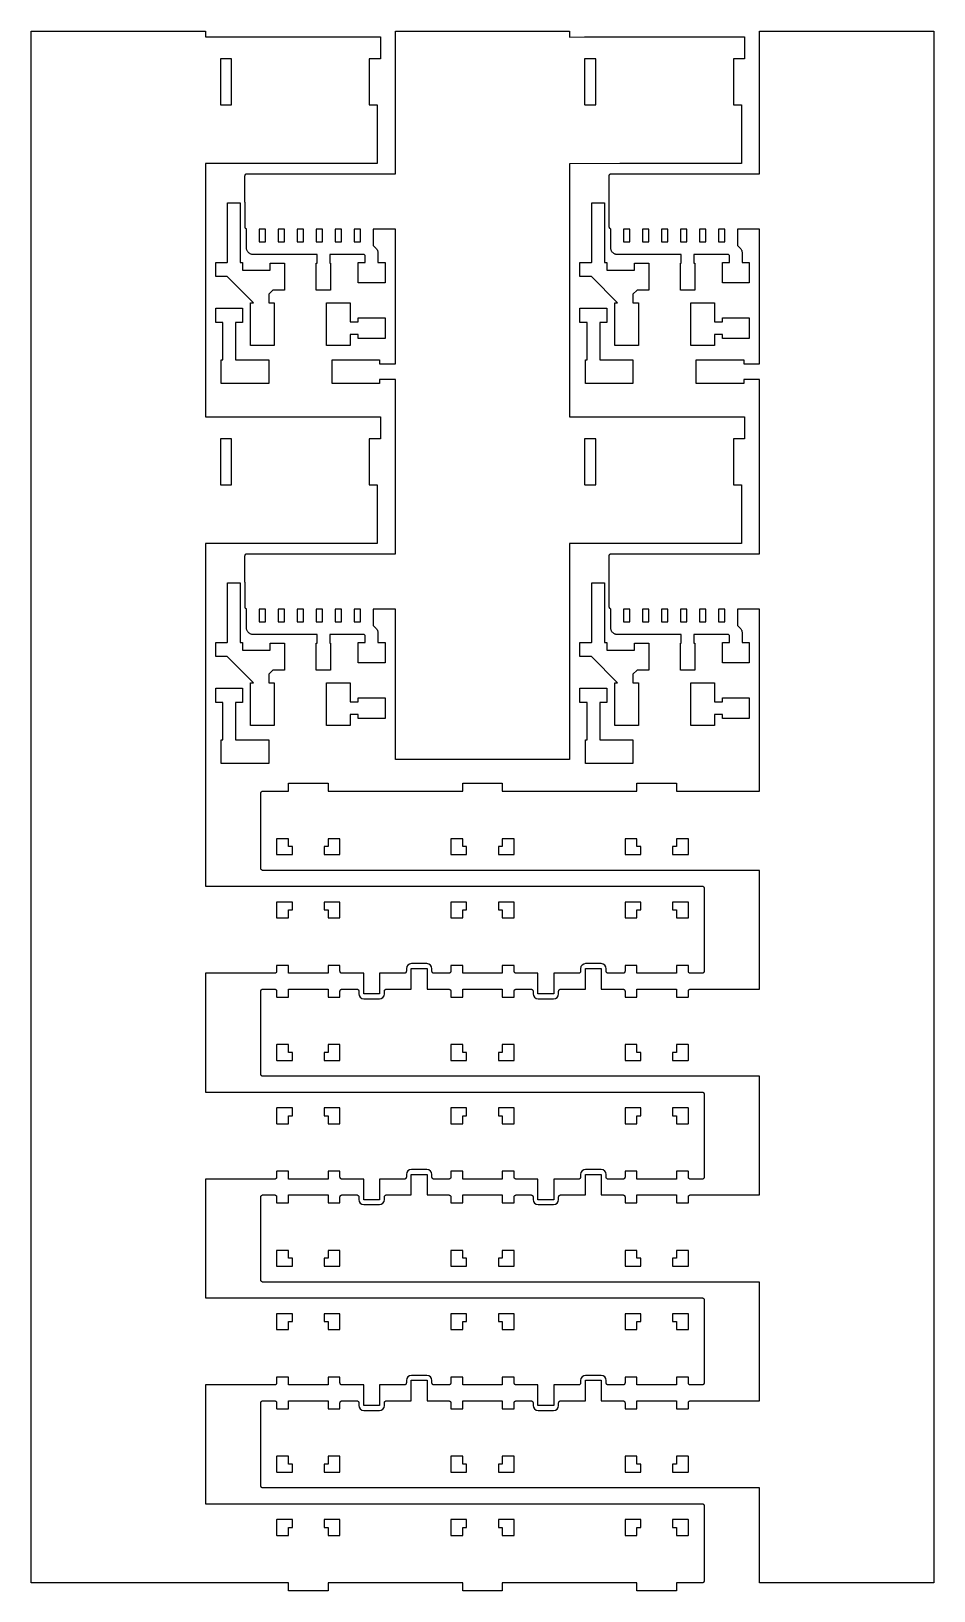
# Model space of a CAD drawing. Extents: x 0.5 to 57.5, y -99.5 to -1.
import ezdxf

# ---------------------------------------------------------------- set-up
doc = ezdxf.new("R2010")
doc.units = 0
doc.header["$MEASUREMENT"] = 0
doc.layers.add('BLACK', color=7, linetype='CONTINUOUS')

msp = doc.modelspace()

# ---------------------------------------------------------------- linework, layer by layer
at = {"layer": 'Black'}
for p, q in [((0.5, -99), (0.5, -1)), ((0.5, -1), (11.5, -1)), ((11.5, -1), (11.5, -1.35)), ((11.5, -1.35), (14.372, -1.35)), ((14.372, -1.35), (22.55, -1.35)), ((22.55, -1.35), (22.55, -2.75)), ((23.5, -10), (23.5, -1)), ((23.5, -1), (34.5, -1)), ((34.5, -1), (34.5, -1.3672)), ((34.5, -1.3672), (35.45, -1.3622)), ((35.45, -1.3622), (35.45, -1.35)), ((35.45, -1.35), (45.55, -1.35)), ((45.55, -1.35), (45.55, -2.75)), ((46.5, -10), (46.5, -1)), ((46.5, -1), (57.5, -1)), ((57.5, -1), (57.5, -99)), ((13.15, -2.75), (12.45, -2.75)), ((12.45, -2.75), (12.45, -5.6372)), ((13.15, -5.65), (13.15, -2.75)), ((22.55, -2.75), (21.85, -2.75)), ((21.85, -2.75), (21.85, -5.65)), ((36.15, -2.75), (35.45, -2.75)), ((35.45, -2.75), (35.45, -5.6372)), ((36.15, -5.65), (36.15, -2.75)), ((45.55, -2.75), (44.85, -2.75)), ((44.85, -2.75), (44.85, -5.65)), ((12.45, -5.6372), (12.4522, -5.6482)), ((12.4522, -5.6482), (12.4619, -5.65)), ((12.4619, -5.65), (13.15, -5.65)), ((21.85, -5.65), (22.35, -5.65)), ((22.35, -5.65), (22.35, -9.35)), ((35.45, -5.6372), (35.4522, -5.6482)), ((35.4522, -5.6482), (35.4619, -5.65)), ((35.4619, -5.65), (36.15, -5.65)), ((44.85, -5.65), (45.35, -5.65)), ((45.35, -5.65), (45.35, -9.35)), ((12.65, -9.35), (11.5, -9.35)), ((11.5, -9.35), (11.5, -25.35)), ((14.372, -9.35), (12.65, -9.35)), ((22.35, -9.35), (14.372, -9.35)), ((37.6727, -9.3507), (34.5, -9.3672)), ((34.5, -9.3672), (34.5, -25.35)), ((37.6763, -9.35), (37.6727, -9.3507)), ((45.35, -9.35), (37.6763, -9.35)), ((14, -10.128), (14.0019, -10.117)), ((14, -11.8054), (14, -10.128)), ((14.0019, -10.1058), (14.0058, -10.0953)), ((14.0019, -10.117), (14.0019, -10.1058)), ((14.0058, -10.0953), (14.0077, -10.0842)), ((14.0077, -10.0842), (14.0133, -10.0745)), ((14.0133, -10.0745), (14.0171, -10.064)), ((14.0171, -10.064), (14.0243, -10.0554)), ((14.0243, -10.0554), (14.0299, -10.0457)), ((14.0299, -10.0457), (14.0385, -10.0385)), ((14.0385, -10.0385), (14.0457, -10.0299)), ((14.0457, -10.0299), (14.0554, -10.0243)), ((14.0554, -10.0243), (14.064, -10.0171)), ((14.064, -10.0171), (14.0745, -10.0133)), ((14.0745, -10.0133), (14.0842, -10.0077)), ((14.0842, -10.0077), (14.0953, -10.0058)), ((14.0953, -10.0058), (14.1058, -10.0019)), ((14.1058, -10.0019), (14.117, -10.0019)), ((14.117, -10.0019), (14.128, -10)), ((14.128, -10), (23.5, -10)), ((37, -10.128), (37.0019, -10.117)), ((37, -11.8054), (37, -10.128)), ((37.0019, -10.1058), (37.0058, -10.0953)), ((37.0019, -10.117), (37.0019, -10.1058)), ((37.0058, -10.0953), (37.0077, -10.0842)), ((37.0077, -10.0842), (37.0133, -10.0745)), ((37.0133, -10.0745), (37.0171, -10.064)), ((37.0171, -10.064), (37.0243, -10.0554)), ((37.0243, -10.0554), (37.0299, -10.0457)), ((37.0299, -10.0457), (37.0385, -10.0385)), ((37.0385, -10.0385), (37.0457, -10.0299)), ((37.0457, -10.0299), (37.0554, -10.0243)), ((37.0554, -10.0243), (37.064, -10.0171)), ((37.064, -10.0171), (37.0745, -10.0133)), ((37.0745, -10.0133), (37.0842, -10.0077)), ((37.0842, -10.0077), (37.0953, -10.0058)), ((37.0953, -10.0058), (37.1058, -10.0019)), ((37.1058, -10.0019), (37.117, -10.0019)), ((37.117, -10.0019), (37.128, -10)), ((37.128, -10), (46.5, -10)), ((14.0021, -11.8172), (14, -11.8054)), ((14.0022, -11.8291), (14.0021, -11.8172)), ((37.0021, -11.8172), (37, -11.8054)), ((37.0022, -11.8291), (37.0021, -11.8172)), ((12.9, -13.25), (12.9, -11.85)), ((12.9, -11.85), (13.7, -11.85)), ((13.7, -11.85), (13.7, -14.65)), ((14.0084, -11.8619), (14.0022, -11.8291)), ((14.0084, -13.372), (14.0084, -11.8619)), ((35.9, -13.25), (35.9, -11.85)), ((35.9, -11.85), (36.7, -11.85)), ((36.7, -11.85), (36.7, -14.65)), ((37.0084, -11.8619), (37.0022, -11.8291)), ((37.0084, -13.372), (37.0084, -11.8619)), ((12.9, -15.5843), (12.9, -13.25)), ((14.0103, -13.383), (14.0084, -13.372)), ((14.0103, -13.3942), (14.0103, -13.383)), ((14.0142, -13.4047), (14.0103, -13.3942)), ((14.0161, -13.4158), (14.0142, -13.4047)), ((14.0217, -13.4255), (14.0161, -13.4158)), ((14.0255, -13.436), (14.0217, -13.4255)), ((14.0327, -13.4446), (14.0255, -13.436)), ((14.0383, -13.4543), (14.0327, -13.4446)), ((14.0469, -13.4615), (14.0383, -13.4543)), ((14.0541, -13.4701), (14.0469, -13.4615)), ((14.0638, -13.4757), (14.0541, -13.4701)), ((14.0724, -13.4829), (14.0638, -13.4757)), ((14.0829, -13.4867), (14.0724, -13.4829)), ((14.0926, -13.4923), (14.0829, -13.4867)), ((14.1, -13.4936), (14.0926, -13.4923)), ((14.1, -14.7), (14.1, -13.4936)), ((14.9, -13.5), (14.9, -14.3)), ((15.3, -13.5), (14.9, -13.5)), ((15.3, -14.3), (15.3, -13.5)), ((16.1, -13.5), (16.1, -14.3)), ((16.5, -13.5), (16.1, -13.5)), ((16.5, -14.3), (16.5, -13.5)), ((17.3, -13.5), (17.3, -14.3)), ((17.7, -13.5), (17.3, -13.5)), ((17.7, -14.3), (17.7, -13.5)), ((18.5, -13.5), (18.5, -14.3)), ((18.9, -13.5), (18.5, -13.5)), ((18.9, -14.3), (18.9, -13.5)), ((19.7, -13.5), (19.7, -14.3)), ((20.1, -13.5), (19.7, -13.5)), ((20.1, -14.3), (20.1, -13.5)), ((20.9, -13.5), (20.9, -14.3)), ((21.3, -13.5), (20.9, -13.5)), ((21.3, -14.3), (21.3, -13.5)), ((23.5, -13.5), (22.1, -13.5)), ((22.1, -13.5), (22.1, -14.5343)), ((23.5, -22), (23.5, -13.5)), ((35.9, -15.5843), (35.9, -13.25)), ((37.0103, -13.383), (37.0084, -13.372)), ((37.0103, -13.3942), (37.0103, -13.383)), ((37.0142, -13.4047), (37.0103, -13.3942)), ((37.0161, -13.4158), (37.0142, -13.4047)), ((37.0217, -13.4255), (37.0161, -13.4158)), ((37.0255, -13.436), (37.0217, -13.4255)), ((37.0327, -13.4446), (37.0255, -13.436)), ((37.0383, -13.4543), (37.0327, -13.4446)), ((37.0469, -13.4615), (37.0383, -13.4543)), ((37.0541, -13.4701), (37.0469, -13.4615)), ((37.0638, -13.4757), (37.0541, -13.4701)), ((37.0724, -13.4829), (37.0638, -13.4757)), ((37.0829, -13.4867), (37.0724, -13.4829)), ((37.0926, -13.4923), (37.0829, -13.4867)), ((37.1, -13.4936), (37.0926, -13.4923)), ((37.1, -14.7), (37.1, -13.4936)), ((37.9, -13.5), (37.9, -14.3)), ((38.3, -13.5), (37.9, -13.5)), ((38.3, -14.3), (38.3, -13.5)), ((39.1, -13.5), (39.1, -14.3)), ((39.5, -13.5), (39.1, -13.5)), ((39.5, -14.3), (39.5, -13.5)), ((40.3, -13.5), (40.3, -14.3)), ((40.7, -13.5), (40.3, -13.5)), ((40.7, -14.3), (40.7, -13.5)), ((41.5, -13.5), (41.5, -14.3)), ((41.9, -13.5), (41.5, -13.5)), ((41.9, -14.3), (41.9, -13.5)), ((42.7, -13.5), (42.7, -14.3)), ((43.1, -13.5), (42.7, -13.5)), ((43.1, -14.3), (43.1, -13.5)), ((43.9, -13.5), (43.9, -14.3)), ((44.3, -13.5), (43.9, -13.5)), ((44.3, -14.3), (44.3, -13.5)), ((46.5, -13.5), (45.1, -13.5)), ((45.1, -13.5), (45.1, -14.5343)), ((46.5, -22), (46.5, -13.5)), ((13.7, -14.65), (13.7, -15.6)), ((14.1061, -14.7345), (14.1, -14.7)), ((14.1061, -14.7695), (14.1061, -14.7345)), ((14.118, -14.8023), (14.1061, -14.7695)), ((14.9, -14.3), (15.3, -14.3)), ((16.1, -14.3), (16.5, -14.3)), ((17.3, -14.3), (17.7, -14.3)), ((18.5, -14.3), (18.9, -14.3)), ((19.7, -14.3), (20.1, -14.3)), ((20.9, -14.3), (21.3, -14.3)), ((22.1, -14.5343), (22.2828, -14.7172)), ((22.2828, -14.7172), (22.2929, -14.7316)), ((22.2929, -14.7316), (22.3064, -14.7429)), ((22.3064, -14.7429), (22.3325, -14.7881)), ((36.7, -14.65), (36.7, -15.6)), ((37.1061, -14.7345), (37.1, -14.7)), ((37.1061, -14.7695), (37.1061, -14.7345)), ((37.118, -14.8023), (37.1061, -14.7695)), ((37.9, -14.3), (38.3, -14.3)), ((39.1, -14.3), (39.5, -14.3)), ((40.3, -14.3), (40.7, -14.3)), ((41.5, -14.3), (41.9, -14.3)), ((42.7, -14.3), (43.1, -14.3)), ((43.9, -14.3), (44.3, -14.3)), ((45.1, -14.5343), (45.2828, -14.7172)), ((45.2828, -14.7172), (45.2929, -14.7316)), ((45.2929, -14.7316), (45.3064, -14.7429)), ((45.3064, -14.7429), (45.3325, -14.7881)), ((12.15, -16.5), (12.15, -15.6)), ((12.15, -15.6), (12.8843, -15.6)), ((12.8843, -15.6), (12.9, -15.5843)), ((13.7, -15.6), (13.85, -15.6)), ((13.85, -15.6), (13.85, -16.1)), ((14.1241, -14.8368), (14.118, -14.8023)), ((14.1416, -14.8671), (14.1241, -14.8368)), ((14.1536, -14.9), (14.1416, -14.8671)), ((14.1761, -14.9268), (14.1536, -14.9)), ((14.1936, -14.9571), (14.1761, -14.9268)), ((14.2204, -14.9796), (14.1936, -14.9571)), ((14.2429, -15.0064), (14.2204, -14.9796)), ((14.2732, -15.0239), (14.2429, -15.0064)), ((14.3, -15.0464), (14.2732, -15.0239)), ((14.3329, -15.0584), (14.3, -15.0464)), ((14.3632, -15.0759), (14.3329, -15.0584)), ((14.3977, -15.082), (14.3632, -15.0759)), ((14.4305, -15.0939), (14.3977, -15.082)), ((14.4655, -15.0939), (14.4305, -15.0939)), ((14.5, -15.1), (14.4655, -15.0939)), ((18.55, -15.1), (14.5, -15.1)), ((15.6, -15.65), (16.5, -15.65)), ((15.6, -16.1), (15.6, -15.65)), ((16.5, -15.65), (16.5, -17.35)), ((18.5, -17.35), (18.5, -15.65)), ((18.5, -15.65), (18.55, -15.65)), ((18.55, -15.65), (18.55, -15.1)), ((21.5343, -15.1), (19.35, -15.1)), ((19.35, -15.1), (19.35, -15.65)), ((19.35, -15.65), (19.4, -15.65)), ((19.4, -15.65), (19.4, -17.35)), ((21.15, -16.9), (21.15, -15.6)), ((21.15, -15.6), (21.6, -15.6)), ((21.6, -15.1657), (21.5343, -15.1)), ((21.6, -15.6), (21.6, -15.1657)), ((22.3325, -14.7881), (22.3625, -14.831)), ((22.3625, -14.831), (22.3671, -14.848)), ((22.3671, -14.848), (22.3759, -14.8632)), ((22.3759, -14.8632), (22.385, -14.9147)), ((22.385, -14.9147), (22.3985, -14.9651)), ((22.3985, -14.9651), (22.3969, -14.9827)), ((22.3969, -14.9827), (22.4, -15)), ((22.4, -15), (22.4, -15.6)), ((22.4, -15.6), (22.85, -15.6)), ((22.85, -15.6), (22.85, -16.9)), ((35.15, -16.5), (35.15, -15.6)), ((35.15, -15.6), (35.8843, -15.6)), ((35.8843, -15.6), (35.9, -15.5843)), ((36.7, -15.6), (36.85, -15.6)), ((36.85, -15.6), (36.85, -16.1)), ((37.1241, -14.8368), (37.118, -14.8023)), ((37.1416, -14.8671), (37.1241, -14.8368)), ((37.1536, -14.9), (37.1416, -14.8671)), ((37.1761, -14.9268), (37.1536, -14.9)), ((37.1936, -14.9571), (37.1761, -14.9268)), ((37.2204, -14.9796), (37.1936, -14.9571)), ((37.2429, -15.0064), (37.2204, -14.9796)), ((37.2732, -15.0239), (37.2429, -15.0064)), ((37.3, -15.0464), (37.2732, -15.0239)), ((37.3329, -15.0584), (37.3, -15.0464)), ((37.3632, -15.0759), (37.3329, -15.0584)), ((37.3977, -15.082), (37.3632, -15.0759)), ((37.4305, -15.0939), (37.3977, -15.082)), ((37.4655, -15.0939), (37.4305, -15.0939)), ((37.5, -15.1), (37.4655, -15.0939)), ((41.55, -15.1), (37.5, -15.1)), ((38.6, -16.1), (38.6, -15.65)), ((38.6, -15.65), (39.5, -15.65)), ((39.5, -15.65), (39.5, -17.35)), ((41.5, -17.35), (41.5, -15.65)), ((41.5, -15.65), (41.55, -15.65)), ((41.55, -15.65), (41.55, -15.1)), ((44.5343, -15.1), (42.35, -15.1)), ((42.35, -15.1), (42.35, -15.65)), ((42.35, -15.65), (42.4, -15.65)), ((42.4, -15.65), (42.4, -17.35)), ((44.15, -16.9), (44.15, -15.6)), ((44.15, -15.6), (44.6, -15.6)), ((44.6, -15.1657), (44.5343, -15.1)), ((44.6, -15.6), (44.6, -15.1657)), ((45.3325, -14.7881), (45.3625, -14.831)), ((45.3625, -14.831), (45.3671, -14.848)), ((45.3671, -14.848), (45.3759, -14.8632)), ((45.3759, -14.8632), (45.385, -14.9147)), ((45.385, -14.9147), (45.3985, -14.9651)), ((45.3985, -14.9651), (45.3969, -14.9827)), ((45.3969, -14.9827), (45.4, -15)), ((45.4, -15), (45.4, -15.6)), ((45.4, -15.6), (45.85, -15.6)), ((45.85, -15.6), (45.85, -16.9)), ((12.8843, -16.5), (12.15, -16.5)), ((14.5343, -18.15), (12.8843, -16.5)), ((13.85, -16.1), (14, -16.1)), ((14, -16.1), (15.6, -16.1)), ((35.8843, -16.5), (35.15, -16.5)), ((37.5343, -18.15), (35.8843, -16.5)), ((36.85, -16.1), (37, -16.1)), ((37, -16.1), (37.25, -16.1)), ((37.25, -16.1), (38.6, -16.1)), ((15.7657, -17.35), (15.5, -17.6157)), ((15.5, -17.6157), (15.5, -18.15)), ((16.5, -17.35), (15.7657, -17.35)), ((19.4, -17.35), (18.5, -17.35)), ((22.85, -16.9), (21.15, -16.9)), ((38.7657, -17.35), (38.5, -17.6157)), ((38.5, -17.6157), (38.5, -18.15)), ((39.5, -17.35), (38.7657, -17.35)), ((42.4, -17.35), (41.5, -17.35)), ((45.85, -16.9), (44.15, -16.9)), ((12.15, -19.4), (12.15, -18.5)), ((12.15, -18.5), (13.85, -18.5)), ((13.85, -18.5), (13.85, -19.4)), ((14.35, -20.85), (14.35, -18.15)), ((14.35, -18.15), (14.5343, -18.15)), ((15.5, -18.15), (15.85, -18.15)), ((15.85, -18.15), (15.85, -20.85)), ((19.15, -20.85), (19.15, -18.15)), ((19.15, -18.15), (20.65, -18.15)), ((20.65, -18.15), (20.65, -19.35)), ((35.15, -19.4), (35.15, -18.5)), ((35.15, -18.5), (36.85, -18.5)), ((36.85, -18.5), (36.85, -19.4)), ((37.35, -20.85), (37.35, -18.15)), ((37.35, -18.15), (37.5343, -18.15)), ((38.5, -18.15), (38.85, -18.15)), ((38.85, -18.15), (38.85, -20.85)), ((42.15, -20.85), (42.15, -18.15)), ((42.15, -18.15), (43.65, -18.15)), ((43.65, -18.15), (43.65, -19.35)), ((12.6, -19.4), (12.15, -19.4)), ((12.6, -21.75), (12.6, -19.4)), ((13.85, -19.4), (13.4, -19.4)), ((13.4, -19.4), (13.4, -21.75)), ((20.65, -19.35), (21.15, -19.35)), ((21.15, -19.35), (21.15, -19.1)), ((21.15, -19.1), (22.85, -19.1)), ((22.85, -19.1), (22.85, -20.4)), ((35.6, -19.4), (35.15, -19.4)), ((35.6, -21.75), (35.6, -19.4)), ((36.85, -19.4), (36.4, -19.4)), ((36.4, -19.4), (36.4, -21.75)), ((43.65, -19.35), (44.15, -19.35)), ((44.15, -19.35), (44.15, -19.1)), ((44.15, -19.1), (45.85, -19.1)), ((45.85, -19.1), (45.85, -20.4)), ((21.15, -20.15), (20.65, -20.15)), ((20.65, -20.15), (20.65, -20.85)), ((21.15, -20.4), (21.15, -20.15)), ((22.85, -20.4), (21.15, -20.4)), ((44.15, -20.15), (43.65, -20.15)), ((43.65, -20.15), (43.65, -20.85)), ((44.15, -20.4), (44.15, -20.15)), ((45.85, -20.4), (44.15, -20.4)), ((15.85, -20.85), (14.35, -20.85)), ((20.65, -20.85), (19.15, -20.85)), ((38.85, -20.85), (37.35, -20.85)), ((43.65, -20.85), (42.15, -20.85)), ((12.5, -23.25), (12.5, -21.75)), ((12.5, -21.75), (12.6, -21.75)), ((13.4, -21.75), (15.5, -21.75)), ((15.5, -21.75), (15.5, -23.25)), ((19.5, -23.25), (19.5, -21.75)), ((19.5, -21.75), (22.5, -21.75)), ((22.5, -21.75), (22.5, -22)), ((22.5, -22), (23.5, -22)), ((35.5, -23.25), (35.5, -21.75)), ((35.5, -21.75), (35.6, -21.75)), ((36.4, -21.75), (38.5, -21.75)), ((38.5, -21.75), (38.5, -23.25)), ((42.5, -23.25), (42.5, -21.75)), ((42.5, -21.75), (45.5, -21.75)), ((45.5, -21.75), (45.5, -22)), ((45.5, -22), (46.5, -22)), ((15.5, -23.25), (12.5, -23.25)), ((22.5, -23.25), (19.5, -23.25)), ((23.5, -23), (22.5, -23)), ((22.5, -23), (22.5, -23.25)), ((23.5, -34), (23.5, -23)), ((38.5, -23.25), (35.5, -23.25)), ((45.5, -23.25), (42.5, -23.25)), ((46.5, -23), (45.5, -23)), ((45.5, -23), (45.5, -23.25)), ((46.5, -34), (46.5, -23)), ((11.5, -25.35), (14.372, -25.35)), ((14.372, -25.35), (22.55, -25.35)), ((22.55, -25.35), (22.55, -26.75)), ((34.5, -25.35), (37.872, -25.35)), ((37.872, -25.35), (45.55, -25.35)), ((45.55, -25.35), (45.55, -26.75)), ((13.15, -26.75), (12.45, -26.75)), ((12.45, -26.75), (12.45, -29.6372)), ((13.15, -29.65), (13.15, -26.75)), ((22.55, -26.75), (21.85, -26.75)), ((21.85, -26.75), (21.85, -29.65)), ((36.15, -26.75), (35.45, -26.75)), ((35.45, -26.75), (35.45, -29.6372)), ((36.15, -29.65), (36.15, -26.75)), ((45.55, -26.75), (44.85, -26.75)), ((44.85, -26.75), (44.85, -29.65)), ((12.45, -29.6372), (12.4522, -29.6482)), ((12.4522, -29.6482), (12.4619, -29.65)), ((12.4619, -29.65), (13.15, -29.65)), ((21.85, -29.65), (22.35, -29.65)), ((22.35, -29.65), (22.35, -33.35)), ((35.45, -29.6372), (35.4522, -29.6482)), ((35.4522, -29.6482), (35.4619, -29.65)), ((35.4619, -29.65), (36.15, -29.65)), ((44.85, -29.65), (45.35, -29.65)), ((45.35, -29.65), (45.35, -33.35)), ((12.65, -33.35), (11.5, -33.35)), ((11.5, -33.35), (11.5, -55)), ((14.372, -33.35), (12.65, -33.35)), ((22.35, -33.35), (14.372, -33.35)), ((35.65, -33.35), (34.5, -33.35)), ((34.5, -33.35), (34.5, -47)), ((45.35, -33.35), (35.65, -33.35)), ((14, -34.128), (14.0019, -34.117)), ((14, -35.8054), (14, -34.128)), ((14.0019, -34.1058), (14.0058, -34.0953)), ((14.0019, -34.117), (14.0019, -34.1058)), ((14.0058, -34.0953), (14.0077, -34.0842)), ((14.0077, -34.0842), (14.0133, -34.0745)), ((14.0133, -34.0745), (14.0171, -34.064)), ((14.0171, -34.064), (14.0243, -34.0554)), ((14.0243, -34.0554), (14.0299, -34.0457)), ((14.0299, -34.0457), (14.0385, -34.0385)), ((14.0385, -34.0385), (14.0457, -34.0299)), ((14.0457, -34.0299), (14.0554, -34.0243)), ((14.0554, -34.0243), (14.064, -34.0171)), ((14.064, -34.0171), (14.0745, -34.0133)), ((14.0745, -34.0133), (14.0842, -34.0077)), ((14.0842, -34.0077), (14.0953, -34.0058)), ((14.0953, -34.0058), (14.1058, -34.0019)), ((14.1058, -34.0019), (14.117, -34.0019)), ((14.117, -34.0019), (14.128, -34)), ((14.128, -34), (23.5, -34)), ((37, -34.128), (37.0019, -34.117)), ((37, -35.8054), (37, -34.128)), ((37.0019, -34.1058), (37.0058, -34.0953)), ((37.0019, -34.117), (37.0019, -34.1058)), ((37.0058, -34.0953), (37.0077, -34.0842)), ((37.0077, -34.0842), (37.0133, -34.0745)), ((37.0133, -34.0745), (37.0171, -34.064)), ((37.0171, -34.064), (37.0243, -34.0554)), ((37.0243, -34.0554), (37.0299, -34.0457)), ((37.0299, -34.0457), (37.0385, -34.0385)), ((37.0385, -34.0385), (37.0457, -34.0299)), ((37.0457, -34.0299), (37.0554, -34.0243)), ((37.0554, -34.0243), (37.064, -34.0171)), ((37.064, -34.0171), (37.0745, -34.0133)), ((37.0745, -34.0133), (37.0842, -34.0077)), ((37.0842, -34.0077), (37.0953, -34.0058)), ((37.0953, -34.0058), (37.1058, -34.0019)), ((37.1058, -34.0019), (37.117, -34.0019)), ((37.117, -34.0019), (37.128, -34)), ((37.128, -34), (46.5, -34)), ((12.9, -37.25), (12.9, -35.85)), ((12.9, -35.85), (13.7, -35.85)), ((13.7, -35.85), (13.7, -38.65)), ((14.0021, -35.8172), (14, -35.8054)), ((14.0022, -35.8291), (14.0021, -35.8172)), ((14.0084, -35.8619), (14.0022, -35.8291)), ((14.0084, -37.372), (14.0084, -35.8619)), ((35.9, -37.25), (35.9, -35.85)), ((35.9, -35.85), (36.7, -35.85)), ((36.7, -35.85), (36.7, -38.65)), ((37.0021, -35.8172), (37, -35.8054)), ((37.0022, -35.8291), (37.0021, -35.8172)), ((37.0084, -35.8619), (37.0022, -35.8291)), ((37.0084, -37.372), (37.0084, -35.8619)), ((12.9, -39.5843), (12.9, -37.25)), ((14.0103, -37.383), (14.0084, -37.372)), ((14.0103, -37.3942), (14.0103, -37.383)), ((14.0142, -37.4047), (14.0103, -37.3942)), ((14.0161, -37.4158), (14.0142, -37.4047)), ((14.0217, -37.4255), (14.0161, -37.4158)), ((14.0255, -37.436), (14.0217, -37.4255)), ((35.9, -39.5843), (35.9, -37.25)), ((37.0103, -37.383), (37.0084, -37.372)), ((37.0103, -37.3942), (37.0103, -37.383)), ((37.0142, -37.4047), (37.0103, -37.3942)), ((37.0161, -37.4158), (37.0142, -37.4047)), ((37.0217, -37.4255), (37.0161, -37.4158)), ((37.0255, -37.436), (37.0217, -37.4255)), ((14.0327, -37.4446), (14.0255, -37.436)), ((14.0383, -37.4543), (14.0327, -37.4446)), ((14.0469, -37.4615), (14.0383, -37.4543)), ((14.0541, -37.4701), (14.0469, -37.4615)), ((14.0638, -37.4757), (14.0541, -37.4701)), ((14.0724, -37.4829), (14.0638, -37.4757)), ((14.0829, -37.4867), (14.0724, -37.4829)), ((14.0926, -37.4923), (14.0829, -37.4867)), ((14.1, -37.4936), (14.0926, -37.4923)), ((14.1, -38.7), (14.1, -37.4936)), ((14.9, -37.5), (14.9, -38.3)), ((15.3, -37.5), (14.9, -37.5)), ((14.9, -38.3), (15.3, -38.3)), ((15.3, -38.3), (15.3, -37.5)), ((16.1, -37.5), (16.1, -38.3)), ((16.5, -37.5), (16.1, -37.5)), ((16.1, -38.3), (16.5, -38.3)), ((16.5, -38.3), (16.5, -37.5)), ((17.3, -37.5), (17.3, -38.3)), ((17.7, -37.5), (17.3, -37.5)), ((17.3, -38.3), (17.7, -38.3)), ((17.7, -38.3), (17.7, -37.5)), ((18.5, -37.5), (18.5, -38.3)), ((18.9, -37.5), (18.5, -37.5)), ((18.5, -38.3), (18.9, -38.3)), ((18.9, -38.3), (18.9, -37.5)), ((19.7, -37.5), (19.7, -38.3)), ((20.1, -37.5), (19.7, -37.5)), ((19.7, -38.3), (20.1, -38.3)), ((20.1, -38.3), (20.1, -37.5)), ((20.9, -37.5), (20.9, -38.3)), ((21.3, -37.5), (20.9, -37.5)), ((20.9, -38.3), (21.3, -38.3)), ((21.3, -38.3), (21.3, -37.5)), ((23.5, -37.5), (22.1, -37.5)), ((22.1, -37.5), (22.1, -38.5343)), ((23.5, -47), (23.5, -37.5)), ((37.0327, -37.4446), (37.0255, -37.436)), ((37.0383, -37.4543), (37.0327, -37.4446)), ((37.0469, -37.4615), (37.0383, -37.4543)), ((37.0541, -37.4701), (37.0469, -37.4615)), ((37.0638, -37.4757), (37.0541, -37.4701)), ((37.0724, -37.4829), (37.0638, -37.4757)), ((37.0829, -37.4867), (37.0724, -37.4829)), ((37.0926, -37.4923), (37.0829, -37.4867)), ((37.1, -37.4936), (37.0926, -37.4923)), ((37.1, -38.7), (37.1, -37.4936)), ((37.9, -37.5), (37.9, -38.3)), ((38.3, -37.5), (37.9, -37.5)), ((37.9, -38.3), (38.3, -38.3)), ((38.3, -38.3), (38.3, -37.5)), ((39.1, -37.5), (39.1, -38.3)), ((39.5, -37.5), (39.1, -37.5)), ((39.1, -38.3), (39.5, -38.3)), ((39.5, -38.3), (39.5, -37.5)), ((40.3, -37.5), (40.3, -38.3)), ((40.7, -37.5), (40.3, -37.5)), ((40.3, -38.3), (40.7, -38.3)), ((40.7, -38.3), (40.7, -37.5)), ((41.5, -37.5), (41.5, -38.3)), ((41.9, -37.5), (41.5, -37.5)), ((41.5, -38.3), (41.9, -38.3)), ((41.9, -38.3), (41.9, -37.5)), ((42.7, -37.5), (42.7, -38.3)), ((43.1, -37.5), (42.7, -37.5)), ((42.7, -38.3), (43.1, -38.3)), ((43.1, -38.3), (43.1, -37.5)), ((43.9, -37.5), (43.9, -38.3)), ((44.3, -37.5), (43.9, -37.5)), ((43.9, -38.3), (44.3, -38.3)), ((44.3, -38.3), (44.3, -37.5)), ((46.5, -37.5), (45.1, -37.5)), ((45.1, -37.5), (45.1, -38.5343)), ((46.5, -49), (46.5, -37.5)), ((13.7, -38.65), (13.7, -39.6)), ((14.1061, -38.7345), (14.1, -38.7)), ((14.1061, -38.7695), (14.1061, -38.7345)), ((14.118, -38.8023), (14.1061, -38.7695)), ((14.1241, -38.8368), (14.118, -38.8023)), ((14.1416, -38.8671), (14.1241, -38.8368)), ((14.1536, -38.9), (14.1416, -38.8671)), ((14.1761, -38.9268), (14.1536, -38.9)), ((14.1936, -38.9571), (14.1761, -38.9268)), ((14.2204, -38.9796), (14.1936, -38.9571)), ((14.2429, -39.0064), (14.2204, -38.9796)), ((14.2732, -39.0239), (14.2429, -39.0064)), ((14.3, -39.0464), (14.2732, -39.0239)), ((14.3329, -39.0584), (14.3, -39.0464)), ((14.3632, -39.0759), (14.3329, -39.0584)), ((14.3977, -39.082), (14.3632, -39.0759)), ((14.4305, -39.0939), (14.3977, -39.082)), ((14.4655, -39.0939), (14.4305, -39.0939)), ((14.5, -39.1), (14.4655, -39.0939)), ((18.55, -39.1), (14.5, -39.1)), ((18.55, -39.65), (18.55, -39.1)), ((21.5343, -39.1), (19.35, -39.1)), ((19.35, -39.1), (19.35, -39.65)), ((21.6, -39.1657), (21.5343, -39.1)), ((21.6, -39.6), (21.6, -39.1657)), ((22.1, -38.5343), (22.2828, -38.7172)), ((22.2828, -38.7172), (22.2929, -38.7316)), ((22.2929, -38.7316), (22.3064, -38.7429)), ((22.3064, -38.7429), (22.3325, -38.7881)), ((22.3325, -38.7881), (22.3625, -38.831)), ((22.3625, -38.831), (22.3671, -38.848)), ((22.3671, -38.848), (22.3759, -38.8632)), ((22.3759, -38.8632), (22.385, -38.9147)), ((22.385, -38.9147), (22.3985, -38.9651)), ((22.3985, -38.9651), (22.3969, -38.9827)), ((22.3969, -38.9827), (22.4, -39)), ((22.4, -39), (22.4, -39.6)), ((36.7, -38.65), (36.7, -39.6)), ((37.1061, -38.7345), (37.1, -38.7)), ((37.1061, -38.7695), (37.1061, -38.7345)), ((37.118, -38.8023), (37.1061, -38.7695)), ((37.1241, -38.8368), (37.118, -38.8023)), ((37.1416, -38.8671), (37.1241, -38.8368)), ((37.1536, -38.9), (37.1416, -38.8671)), ((37.1761, -38.9268), (37.1536, -38.9)), ((37.1936, -38.9571), (37.1761, -38.9268)), ((37.2204, -38.9796), (37.1936, -38.9571)), ((37.2429, -39.0064), (37.2204, -38.9796)), ((37.2732, -39.0239), (37.2429, -39.0064)), ((37.3, -39.0464), (37.2732, -39.0239)), ((37.3329, -39.0584), (37.3, -39.0464)), ((37.3632, -39.0759), (37.3329, -39.0584)), ((37.3977, -39.082), (37.3632, -39.0759)), ((37.4305, -39.0939), (37.3977, -39.082)), ((37.4655, -39.0939), (37.4305, -39.0939)), ((37.5, -39.1), (37.4655, -39.0939)), ((41.55, -39.1), (37.5, -39.1)), ((41.55, -39.65), (41.55, -39.1)), ((44.5343, -39.1), (42.35, -39.1)), ((42.35, -39.1), (42.35, -39.65)), ((44.6, -39.1657), (44.5343, -39.1)), ((44.6, -39.6), (44.6, -39.1657)), ((45.1, -38.5343), (45.2828, -38.7172)), ((45.2828, -38.7172), (45.2929, -38.7316)), ((45.2929, -38.7316), (45.3064, -38.7429)), ((45.3064, -38.7429), (45.3325, -38.7881)), ((45.3325, -38.7881), (45.3625, -38.831)), ((45.3625, -38.831), (45.3671, -38.848)), ((45.3671, -38.848), (45.3759, -38.8632)), ((45.3759, -38.8632), (45.385, -38.9147)), ((45.385, -38.9147), (45.3985, -38.9651)), ((45.3985, -38.9651), (45.3969, -38.9827)), ((45.3969, -38.9827), (45.4, -39)), ((45.4, -39), (45.4, -39.6)), ((12.15, -40.5), (12.15, -39.6)), ((12.15, -39.6), (12.8843, -39.6)), ((12.8843, -39.6), (12.9, -39.5843)), ((13.7, -39.6), (13.85, -39.6)), ((13.85, -39.6), (13.85, -40.1)), ((13.85, -40.1), (14.25, -40.1)), ((14.25, -40.1), (15.6, -40.1)), ((15.6, -39.65), (16.5, -39.65)), ((15.6, -40.1), (15.6, -39.65)), ((16.5, -39.65), (16.5, -41.35)), ((18.5, -41.35), (18.5, -39.65)), ((18.5, -39.65), (18.55, -39.65)), ((19.35, -39.65), (19.4, -39.65)), ((19.4, -39.65), (19.4, -41.35)), ((21.15, -40.9), (21.15, -39.6)), ((21.15, -39.6), (21.6, -39.6)), ((22.4, -39.6), (22.85, -39.6)), ((22.85, -39.6), (22.85, -40.9)), ((35.15, -40.5), (35.15, -39.6)), ((35.15, -39.6), (35.8843, -39.6)), ((35.8843, -39.6), (35.9, -39.5843)), ((36.7, -39.6), (36.85, -39.6)), ((36.85, -39.6), (36.85, -40.1)), ((36.85, -40.1), (37.25, -40.1)), ((37.25, -40.1), (38.6, -40.1)), ((38.6, -39.65), (39.5, -39.65)), ((38.6, -40.1), (38.6, -39.65)), ((39.5, -39.65), (39.5, -41.35)), ((41.5, -41.35), (41.5, -39.65)), ((41.5, -39.65), (41.55, -39.65)), ((42.35, -39.65), (42.4, -39.65)), ((42.4, -39.65), (42.4, -41.35)), ((44.15, -40.9), (44.15, -39.6)), ((44.15, -39.6), (44.6, -39.6)), ((45.4, -39.6), (45.85, -39.6)), ((45.85, -39.6), (45.85, -40.9)), ((12.8843, -40.5), (12.15, -40.5)), ((14.5343, -42.15), (12.8843, -40.5)), ((15.7657, -41.35), (15.5, -41.6157)), ((16.5, -41.35), (15.7657, -41.35)), ((19.4, -41.35), (18.5, -41.35)), ((22.85, -40.9), (21.15, -40.9)), ((35.8843, -40.5), (35.15, -40.5)), ((37.5343, -42.15), (35.8843, -40.5)), ((38.7657, -41.35), (38.5, -41.6157)), ((39.5, -41.35), (38.7657, -41.35)), ((42.4, -41.35), (41.5, -41.35)), ((45.85, -40.9), (44.15, -40.9)), ((14.35, -44.85), (14.35, -42.15)), ((14.35, -42.15), (14.5343, -42.15)), ((15.5, -41.6157), (15.5, -42.15)), ((15.5, -42.15), (15.85, -42.15)), ((15.85, -42.15), (15.85, -44.85)), ((19.15, -44.85), (19.15, -42.15)), ((19.15, -42.15), (20.65, -42.15)), ((20.65, -42.15), (20.65, -43.35)), ((37.35, -44.85), (37.35, -42.15)), ((37.35, -42.15), (37.5343, -42.15)), ((38.5, -41.6157), (38.5, -42.15)), ((38.5, -42.15), (38.85, -42.15)), ((38.85, -42.15), (38.85, -44.85)), ((42.15, -44.85), (42.15, -42.15)), ((42.15, -42.15), (43.65, -42.15)), ((43.65, -42.15), (43.65, -43.35)), ((12.15, -43.4), (12.15, -42.5)), ((12.15, -42.5), (13.85, -42.5)), ((13.85, -42.5), (13.85, -43.4)), ((21.15, -43.35), (21.15, -43.1)), ((21.15, -43.1), (22.85, -43.1)), ((22.85, -43.1), (22.85, -44.4)), ((35.15, -43.4), (35.15, -42.5)), ((35.15, -42.5), (36.85, -42.5)), ((36.85, -42.5), (36.85, -43.4)), ((44.15, -43.35), (44.15, -43.1)), ((44.15, -43.1), (45.85, -43.1)), ((45.85, -43.1), (45.85, -44.4)), ((12.6, -43.4), (12.15, -43.4)), ((12.6, -45.75), (12.6, -43.4)), ((13.85, -43.4), (13.4, -43.4)), ((13.4, -43.4), (13.4, -45.75)), ((20.65, -43.35), (21.15, -43.35)), ((21.15, -44.15), (20.65, -44.15)), ((20.65, -44.15), (20.65, -44.85)), ((21.15, -44.4), (21.15, -44.15)), ((35.6, -43.4), (35.15, -43.4)), ((35.6, -45.75), (35.6, -43.4)), ((36.85, -43.4), (36.4, -43.4)), ((36.4, -43.4), (36.4, -45.75)), ((43.65, -43.35), (44.15, -43.35)), ((44.15, -44.15), (43.65, -44.15)), ((43.65, -44.15), (43.65, -44.85)), ((44.15, -44.4), (44.15, -44.15)), ((15.85, -44.85), (14.35, -44.85)), ((20.65, -44.85), (19.15, -44.85)), ((22.85, -44.4), (21.15, -44.4)), ((38.85, -44.85), (37.35, -44.85)), ((43.65, -44.85), (42.15, -44.85)), ((45.85, -44.4), (44.15, -44.4)), ((12.5, -47.25), (12.5, -45.75)), ((12.5, -45.75), (12.6, -45.75)), ((13.4, -45.75), (15.5, -45.75)), ((15.5, -45.75), (15.5, -47.25)), ((35.5, -47.25), (35.5, -45.75)), ((35.5, -45.75), (35.6, -45.75)), ((36.4, -45.75), (38.5, -45.75)), ((38.5, -45.75), (38.5, -47.25)), ((15.5, -47.25), (12.5, -47.25)), ((34.5, -47), (23.5, -47)), ((38.5, -47.25), (35.5, -47.25)), ((15, -49.128), (15.0019, -49.117)), ((15, -52), (15, -49.128)), ((15.0019, -49.1058), (15.0058, -49.0953)), ((15.0019, -49.117), (15.0019, -49.1058)), ((15.0058, -49.0953), (15.0077, -49.0842)), ((15.0077, -49.0842), (15.0133, -49.0745)), ((15.0133, -49.0745), (15.0171, -49.064)), ((15.0171, -49.064), (15.0243, -49.0554)), ((15.0243, -49.0554), (15.0299, -49.0457)), ((15.0299, -49.0457), (15.0385, -49.0385)), ((15.0385, -49.0385), (15.0457, -49.0299)), ((15.0457, -49.0299), (15.0554, -49.0243)), ((15.0554, -49.0243), (15.064, -49.0171)), ((15.064, -49.0171), (15.0745, -49.0133)), ((15.0745, -49.0133), (15.0842, -49.0077)), ((15.0842, -49.0077), (15.0953, -49.0058)), ((15.0953, -49.0058), (15.1058, -49.0019)), ((15.1058, -49.0019), (15.117, -49.0019)), ((15.117, -49.0019), (15.128, -49)), ((15.128, -49), (16.75, -49)), ((16.75, -49), (16.75, -48.5)), ((16.75, -48.5), (19.25, -48.5)), ((19.25, -48.5), (19.25, -49)), ((19.25, -49), (27.75, -49)), ((27.75, -49), (27.75, -48.5)), ((27.75, -48.5), (30.25, -48.5)), ((30.25, -48.5), (30.25, -49)), ((30.25, -49), (38.75, -49)), ((38.75, -49), (38.75, -48.5)), ((38.75, -48.5), (41.25, -48.5)), ((41.25, -48.5), (41.25, -49)), ((41.25, -49), (46.5, -49)), ((15, -53.872), (15, -52)), ((16.0022, -52.0018), (16, -52.0128)), ((16, -52.0128), (16, -52.9881)), ((16.0119, -52), (16.0022, -52.0018)), ((16.75, -52), (16.0119, -52)), ((16.75, -52.5), (16.75, -52)), ((19.25, -52), (19.25, -52.5)), ((19.9872, -52), (19.25, -52)), ((19.9982, -52.0022), (19.9872, -52)), ((20, -52.0119), (19.9982, -52.0022)), ((20, -52.9872), (20, -52.0119)), ((27.0022, -52.0018), (27, -52.0128)), ((27, -52.0128), (27, -52.9881)), ((27.0119, -52), (27.0022, -52.0018)), ((27.75, -52), (27.0119, -52)), ((27.75, -52.5), (27.75, -52)), ((30.25, -52), (30.25, -52.5)), ((30.9872, -52), (30.25, -52)), ((30.9982, -52.0022), (30.9872, -52)), ((31, -52.0119), (30.9982, -52.0022)), ((31, -52.9872), (31, -52.0119)), ((38.0022, -52.0018), (38, -52.0128)), ((38, -52.0128), (38, -52.9881)), ((38.0119, -52), (38.0022, -52.0018)), ((38.75, -52), (38.0119, -52)), ((38.75, -52.5), (38.75, -52)), ((41.25, -52), (41.25, -52.5)), ((41.9872, -52), (41.25, -52)), ((41.9982, -52.0022), (41.9872, -52)), ((42, -52.0119), (41.9982, -52.0022)), ((42, -52.9872), (42, -52.0119)), ((16, -52.9881), (16.0018, -52.9978)), ((16.0018, -52.9978), (16.0128, -53)), ((16.0128, -53), (16.9881, -53)), ((17, -52.5), (16.75, -52.5)), ((16.9881, -53), (16.9978, -52.9982)), ((16.9978, -52.9982), (17, -52.9872)), ((17, -52.9872), (17, -52.5)), ((19.25, -52.5), (19, -52.5)), ((19, -52.5), (19, -52.9881)), ((19, -52.9881), (19.0018, -52.9978)), ((19.0018, -52.9978), (19.0128, -53)), ((19.0128, -53), (19.9881, -53)), ((19.9881, -53), (19.9978, -52.9982)), ((19.9978, -52.9982), (20, -52.9872)), ((27, -52.9881), (27.0018, -52.9978)), ((27.0018, -52.9978), (27.0128, -53)), ((27.0128, -53), (27.9881, -53)), ((28, -52.5), (27.75, -52.5)), ((27.9881, -53), (27.9978, -52.9982)), ((27.9978, -52.9982), (28, -52.9872)), ((28, -52.9872), (28, -52.5)), ((30.25, -52.5), (30, -52.5)), ((30, -52.5), (30, -52.9881)), ((30, -52.9881), (30.0018, -52.9978)), ((30.0018, -52.9978), (30.0128, -53)), ((30.0128, -53), (30.9881, -53)), ((30.9881, -53), (30.9978, -52.9982)), ((30.9978, -52.9982), (31, -52.9872)), ((38, -52.9881), (38.0018, -52.9978)), ((38.0018, -52.9978), (38.0128, -53)), ((38.0128, -53), (38.9881, -53)), ((39, -52.5), (38.75, -52.5)), ((38.9881, -53), (38.9978, -52.9982)), ((38.9978, -52.9982), (39, -52.9872)), ((39, -52.9872), (39, -52.5)), ((41.25, -52.5), (41, -52.5)), ((41, -52.5), (41, -52.9881)), ((41, -52.9881), (41.0018, -52.9978)), ((41.0018, -52.9978), (41.0128, -53)), ((41.0128, -53), (41.9881, -53)), ((41.9881, -53), (41.9978, -52.9982)), ((41.9978, -52.9982), (42, -52.9872)), ((15.0019, -53.883), (15, -53.872)), ((15.0019, -53.8942), (15.0019, -53.883)), ((15.0058, -53.9047), (15.0019, -53.8942)), ((15.0077, -53.9158), (15.0058, -53.9047)), ((15.0133, -53.9255), (15.0077, -53.9158)), ((15.0171, -53.936), (15.0133, -53.9255)), ((15.0243, -53.9446), (15.0171, -53.936)), ((15.0299, -53.9543), (15.0243, -53.9446)), ((15.0385, -53.9615), (15.0299, -53.9543)), ((15.0457, -53.9701), (15.0385, -53.9615)), ((15.0554, -53.9757), (15.0457, -53.9701)), ((15.064, -53.9829), (15.0554, -53.9757)), ((15.0745, -53.9867), (15.064, -53.9829)), ((15.0842, -53.9923), (15.0745, -53.9867)), ((15.0953, -53.9942), (15.0842, -53.9923)), ((15.1058, -53.9981), (15.0953, -53.9942)), ((15.117, -53.9981), (15.1058, -53.9981)), ((15.128, -54), (15.117, -53.9981)), ((46.5, -54), (15.128, -54)), ((46.5, -61.5), (46.5, -54)), ((11.5, -55), (42.872, -55)), ((42.872, -55), (42.883, -55.0019)), ((42.883, -55.0019), (42.8942, -55.0019)), ((42.8942, -55.0019), (42.9047, -55.0058)), ((42.9047, -55.0058), (42.9158, -55.0077)), ((42.9158, -55.0077), (42.9255, -55.0133)), ((42.9255, -55.0133), (42.936, -55.0171)), ((42.936, -55.0171), (42.9446, -55.0243)), ((42.9446, -55.0243), (42.9543, -55.0299)), ((42.9543, -55.0299), (42.9615, -55.0385)), ((42.9615, -55.0385), (42.9701, -55.0457)), ((42.9701, -55.0457), (42.9757, -55.0554)), ((42.9757, -55.0554), (42.9829, -55.064)), ((42.9829, -55.064), (42.9867, -55.0745)), ((42.9867, -55.0745), (42.9923, -55.0842)), ((42.9923, -55.0842), (42.9942, -55.0953)), ((42.9942, -55.0953), (42.9981, -55.1058)), ((42.9981, -55.1058), (42.9981, -55.117)), ((42.9981, -55.117), (43, -55.128)), ((43, -55.128), (43, -60.372)), ((16.0022, -56.0018), (16, -56.0128)), ((16, -56.0128), (16, -56.9881)), ((16.0119, -56), (16.0022, -56.0018)), ((16.9872, -56), (16.0119, -56)), ((16.9982, -56.0022), (16.9872, -56)), ((17, -56.0119), (16.9982, -56.0022)), ((17, -56.5), (17, -56.0119)), ((19.0022, -56.0018), (19, -56.0128)), ((19, -56.0128), (19, -56.5)), ((19.0119, -56), (19.0022, -56.0018)), ((19.9872, -56), (19.0119, -56)), ((19.9982, -56.0022), (19.9872, -56)), ((20, -56.0119), (19.9982, -56.0022)), ((20, -56.9872), (20, -56.0119)), ((27.0022, -56.0018), (27, -56.0128)), ((27, -56.0128), (27, -56.9881)), ((27.0119, -56), (27.0022, -56.0018)), ((27.9872, -56), (27.0119, -56)), ((27.9982, -56.0022), (27.9872, -56)), ((28, -56.0119), (27.9982, -56.0022)), ((28, -56.5), (28, -56.0119)), ((30.0022, -56.0018), (30, -56.0128)), ((30, -56.0128), (30, -56.5)), ((30.0119, -56), (30.0022, -56.0018)), ((30.9872, -56), (30.0119, -56)), ((30.9982, -56.0022), (30.9872, -56)), ((31, -56.0119), (30.9982, -56.0022)), ((31, -56.9872), (31, -56.0119)), ((38.0022, -56.0018), (38, -56.0128)), ((38, -56.0128), (38, -56.9881)), ((38.0119, -56), (38.0022, -56.0018)), ((38.9872, -56), (38.0119, -56)), ((38.9982, -56.0022), (38.9872, -56)), ((39, -56.0119), (38.9982, -56.0022)), ((39, -56.5), (39, -56.0119)), ((41.0022, -56.0018), (41, -56.0128)), ((41, -56.0128), (41, -56.5)), ((41.0119, -56), (41.0022, -56.0018)), ((41.9872, -56), (41.0119, -56)), ((41.9982, -56.0022), (41.9872, -56)), ((42, -56.0119), (41.9982, -56.0022)), ((42, -56.9872), (42, -56.0119)), ((16, -56.9881), (16.0018, -56.9978)), ((16.0018, -56.9978), (16.0128, -57)), ((16.0128, -57), (16.75, -57)), ((16.75, -57), (16.75, -56.5)), ((16.75, -56.5), (17, -56.5)), ((19, -56.5), (19.25, -56.5)), ((19.25, -56.5), (19.25, -57)), ((19.25, -57), (19.9881, -57)), ((19.9881, -57), (19.9978, -56.9982)), ((19.9978, -56.9982), (20, -56.9872)), ((27, -56.9881), (27.0018, -56.9978)), ((27.0018, -56.9978), (27.0128, -57)), ((27.0128, -57), (27.75, -57)), ((27.75, -57), (27.75, -56.5)), ((27.75, -56.5), (28, -56.5)), ((30, -56.5), (30.25, -56.5)), ((30.25, -56.5), (30.25, -57)), ((30.25, -57), (30.9881, -57)), ((30.9881, -57), (30.9978, -56.9982)), ((30.9978, -56.9982), (31, -56.9872)), ((38, -56.9881), (38.0018, -56.9978)), ((38.0018, -56.9978), (38.0128, -57)), ((38.0128, -57), (38.75, -57)), ((38.75, -57), (38.75, -56.5)), ((38.75, -56.5), (39, -56.5)), ((41, -56.5), (41.25, -56.5)), ((41.25, -56.5), (41.25, -57)), ((41.25, -57), (41.9881, -57)), ((41.9881, -57), (41.9978, -56.9982)), ((41.9978, -56.9982), (42, -56.9872)), ((16.0022, -60.0018), (16, -60.0128)), ((16, -60.0128), (16, -60.372)), ((16.0119, -60), (16.0022, -60.0018)), ((16.75, -60), (16.0119, -60)), ((16.75, -60.5), (16.75, -60)), ((19.9872, -60), (19.25, -60)), ((19.25, -60), (19.25, -60.5)), ((19.9982, -60.0022), (19.9872, -60)), ((20, -60.0119), (19.9982, -60.0022)), ((20, -60.372), (20, -60.0119)), ((24.2183, -60.081), (24.1916, -60.2128)), ((24.2868, -59.9808), (24.2183, -60.081)), ((24.3896, -59.9146), (24.2868, -59.9808)), ((24.5119, -59.8916), (24.3896, -59.9146)), ((25.4872, -59.8916), (24.5119, -59.8916)), ((25.619, -59.9183), (25.4872, -59.8916)), ((25.7192, -59.9868), (25.619, -59.9183)), ((25.7854, -60.0896), (25.7192, -59.9868)), ((27.0022, -60.0018), (27, -60.0128)), ((27, -60.0128), (27, -60.372)), ((27.0119, -60), (27.0022, -60.0018)), ((27.75, -60), (27.0119, -60)), ((27.75, -60.5), (27.75, -60)), ((30.9872, -60), (30.25, -60)), ((30.25, -60), (30.25, -60.5)), ((30.9982, -60.0022), (30.9872, -60)), ((31, -60.0119), (30.9982, -60.0022)), ((31, -60.372), (31, -60.0119)), ((35.2183, -60.081), (35.1916, -60.2128)), ((35.2868, -59.9808), (35.2183, -60.081)), ((35.3896, -59.9146), (35.2868, -59.9808)), ((35.5119, -59.8916), (35.3896, -59.9146)), ((36.4872, -59.8916), (35.5119, -59.8916)), ((36.619, -59.9183), (36.4872, -59.8916)), ((36.7192, -59.9868), (36.619, -59.9183)), ((36.7854, -60.0896), (36.7192, -59.9868)), ((38.0022, -60.0018), (38, -60.0128)), ((38, -60.0128), (38, -60.372)), ((38.0119, -60), (38.0022, -60.0018)), ((38.75, -60), (38.0119, -60)), ((38.75, -60.5), (38.75, -60)), ((41.9872, -60), (41.25, -60)), ((41.25, -60), (41.25, -60.5)), ((41.9982, -60.0022), (41.9872, -60)), ((42, -60.0119), (41.9982, -60.0022)), ((42, -60.372), (42, -60.0119)), ((15.872, -60.5), (11.5, -60.5)), ((11.5, -60.5), (11.5, -68)), ((15.883, -60.4981), (15.872, -60.5)), ((15.8942, -60.4981), (15.883, -60.4981)), ((15.9047, -60.4942), (15.8942, -60.4981)), ((15.9158, -60.4923), (15.9047, -60.4942)), ((15.9255, -60.4867), (15.9158, -60.4923)), ((15.936, -60.4829), (15.9255, -60.4867)), ((15.9446, -60.4757), (15.936, -60.4829)), ((15.9543, -60.4701), (15.9446, -60.4757)), ((15.9615, -60.4615), (15.9543, -60.4701)), ((15.9701, -60.4543), (15.9615, -60.4615)), ((15.9757, -60.4446), (15.9701, -60.4543)), ((15.9829, -60.436), (15.9757, -60.4446)), ((15.9867, -60.4255), (15.9829, -60.436)), ((15.9923, -60.4158), (15.9867, -60.4255)), ((15.9942, -60.4047), (15.9923, -60.4158)), ((15.9981, -60.3942), (15.9942, -60.4047)), ((16, -60.372), (15.9981, -60.383)), ((15.9981, -60.383), (15.9981, -60.3942)), ((17.128, -60.5), (16.75, -60.5)), ((19.25, -60.5), (17.128, -60.5)), ((20.0019, -60.383), (20, -60.372)), ((20.0019, -60.3942), (20.0019, -60.383)), ((20.0058, -60.4047), (20.0019, -60.3942)), ((20.0077, -60.4158), (20.0058, -60.4047)), ((20.0133, -60.4255), (20.0077, -60.4158)), ((20.0171, -60.436), (20.0133, -60.4255)), ((20.0243, -60.4446), (20.0171, -60.436)), ((20.0299, -60.4543), (20.0243, -60.4446)), ((20.0385, -60.4615), (20.0299, -60.4543)), ((20.0457, -60.4701), (20.0385, -60.4615)), ((20.0554, -60.4757), (20.0457, -60.4701)), ((20.064, -60.4829), (20.0554, -60.4757)), ((20.0745, -60.4867), (20.064, -60.4829)), ((20.0842, -60.4923), (20.0745, -60.4867)), ((20.0953, -60.4942), (20.0842, -60.4923)), ((20.1058, -60.4981), (20.0953, -60.4942)), ((20.117, -60.4981), (20.1058, -60.4981)), ((20.128, -60.5), (20.117, -60.4981)), ((21.5, -60.5), (20.128, -60.5)), ((21.5, -61.8), (21.5, -60.5)), ((24.0636, -60.5), (22.5, -60.5)), ((22.5, -60.5), (22.5, -61.8)), ((24.0746, -60.4981), (24.0636, -60.5)), ((24.0858, -60.4981), (24.0746, -60.4981)), ((24.0964, -60.4942), (24.0858, -60.4981)), ((24.1074, -60.4923), (24.0964, -60.4942)), ((24.1171, -60.4867), (24.1074, -60.4923)), ((24.1276, -60.4829), (24.1171, -60.4867)), ((24.1362, -60.4757), (24.1276, -60.4829)), ((24.1459, -60.4701), (24.1362, -60.4757)), ((24.1531, -60.4615), (24.1459, -60.4701)), ((24.1617, -60.4543), (24.1531, -60.4615)), ((24.1673, -60.4446), (24.1617, -60.4543)), ((24.1745, -60.436), (24.1673, -60.4446)), ((24.1783, -60.4255), (24.1745, -60.436)), ((24.1839, -60.4158), (24.1783, -60.4255)), ((24.1858, -60.4047), (24.1839, -60.4158)), ((24.1897, -60.3942), (24.1858, -60.4047)), ((24.1916, -60.372), (24.1897, -60.383)), ((24.1897, -60.383), (24.1897, -60.3942)), ((24.1916, -60.2128), (24.1916, -60.372)), ((24.5, -61.5), (24.5, -60.2)), ((24.5, -60.2), (25.5, -60.2)), ((25.5, -60.2), (25.5, -61.5)), ((25.8084, -60.2119), (25.7854, -60.0896)), ((25.8084, -60.372), (25.8084, -60.2119)), ((25.8103, -60.383), (25.8084, -60.372)), ((25.8103, -60.3942), (25.8103, -60.383)), ((25.8142, -60.4047), (25.8103, -60.3942)), ((25.8161, -60.4158), (25.8142, -60.4047)), ((25.8217, -60.4255), (25.8161, -60.4158)), ((25.8255, -60.436), (25.8217, -60.4255)), ((25.8327, -60.4446), (25.8255, -60.436)), ((25.8383, -60.4543), (25.8327, -60.4446)), ((25.8469, -60.4615), (25.8383, -60.4543)), ((25.8541, -60.4701), (25.8469, -60.4615)), ((25.8638, -60.4757), (25.8541, -60.4701)), ((25.8724, -60.4829), (25.8638, -60.4757)), ((25.8829, -60.4867), (25.8724, -60.4829)), ((25.8926, -60.4923), (25.8829, -60.4867)), ((25.9036, -60.4942), (25.8926, -60.4923)), ((25.9142, -60.4981), (25.9036, -60.4942)), ((25.9254, -60.4981), (25.9142, -60.4981)), ((25.9364, -60.5), (25.9254, -60.4981)), ((26.872, -60.5), (25.9364, -60.5)), ((26.883, -60.4981), (26.872, -60.5)), ((26.8942, -60.4981), (26.883, -60.4981)), ((26.9047, -60.4942), (26.8942, -60.4981)), ((26.9158, -60.4923), (26.9047, -60.4942)), ((26.9255, -60.4867), (26.9158, -60.4923)), ((26.936, -60.4829), (26.9255, -60.4867)), ((26.9446, -60.4757), (26.936, -60.4829)), ((26.9543, -60.4701), (26.9446, -60.4757)), ((26.9615, -60.4615), (26.9543, -60.4701)), ((26.9701, -60.4543), (26.9615, -60.4615)), ((26.9757, -60.4446), (26.9701, -60.4543)), ((26.9829, -60.436), (26.9757, -60.4446)), ((26.9867, -60.4255), (26.9829, -60.436)), ((26.9923, -60.4158), (26.9867, -60.4255)), ((26.9942, -60.4047), (26.9923, -60.4158)), ((26.9981, -60.3942), (26.9942, -60.4047)), ((27, -60.372), (26.9981, -60.383)), ((26.9981, -60.383), (26.9981, -60.3942)), ((28.128, -60.5), (27.75, -60.5)), ((29.872, -60.5), (28.128, -60.5)), ((30.25, -60.5), (29.872, -60.5)), ((31.0019, -60.383), (31, -60.372)), ((31.0019, -60.3942), (31.0019, -60.383)), ((31.0058, -60.4047), (31.0019, -60.3942)), ((31.0077, -60.4158), (31.0058, -60.4047)), ((31.0133, -60.4255), (31.0077, -60.4158)), ((31.0171, -60.436), (31.0133, -60.4255)), ((31.0243, -60.4446), (31.0171, -60.436)), ((31.0299, -60.4543), (31.0243, -60.4446)), ((31.0385, -60.4615), (31.0299, -60.4543)), ((31.0457, -60.4701), (31.0385, -60.4615)), ((31.0554, -60.4757), (31.0457, -60.4701)), ((31.064, -60.4829), (31.0554, -60.4757)), ((31.0745, -60.4867), (31.064, -60.4829)), ((31.0842, -60.4923), (31.0745, -60.4867)), ((31.0953, -60.4942), (31.0842, -60.4923)), ((31.1058, -60.4981), (31.0953, -60.4942)), ((31.117, -60.4981), (31.1058, -60.4981)), ((31.128, -60.5), (31.117, -60.4981)), ((32.5, -60.5), (31.128, -60.5)), ((32.5, -61.8), (32.5, -60.5)), ((35.0636, -60.5), (33.5, -60.5)), ((33.5, -60.5), (33.5, -61.8)), ((35.0746, -60.4981), (35.0636, -60.5)), ((35.0858, -60.4981), (35.0746, -60.4981)), ((35.0964, -60.4942), (35.0858, -60.4981)), ((35.1074, -60.4923), (35.0964, -60.4942)), ((35.1171, -60.4867), (35.1074, -60.4923)), ((35.1276, -60.4829), (35.1171, -60.4867)), ((35.1362, -60.4757), (35.1276, -60.4829)), ((35.1459, -60.4701), (35.1362, -60.4757)), ((35.1531, -60.4615), (35.1459, -60.4701)), ((35.1617, -60.4543), (35.1531, -60.4615)), ((35.1673, -60.4446), (35.1617, -60.4543)), ((35.1745, -60.436), (35.1673, -60.4446)), ((35.1783, -60.4255), (35.1745, -60.436)), ((35.1839, -60.4158), (35.1783, -60.4255)), ((35.1858, -60.4047), (35.1839, -60.4158)), ((35.1897, -60.3942), (35.1858, -60.4047)), ((35.1916, -60.372), (35.1897, -60.383)), ((35.1897, -60.383), (35.1897, -60.3942)), ((35.1916, -60.2128), (35.1916, -60.372)), ((35.5, -61.5), (35.5, -60.2)), ((35.5, -60.2), (36.5, -60.2)), ((36.5, -60.2), (36.5, -61.5)), ((36.8084, -60.2119), (36.7854, -60.0896)), ((36.8084, -60.372), (36.8084, -60.2119)), ((36.8103, -60.383), (36.8084, -60.372)), ((36.8103, -60.3942), (36.8103, -60.383)), ((36.8142, -60.4047), (36.8103, -60.3942)), ((36.8161, -60.4158), (36.8142, -60.4047)), ((36.8217, -60.4255), (36.8161, -60.4158)), ((36.8255, -60.436), (36.8217, -60.4255)), ((36.8327, -60.4446), (36.8255, -60.436)), ((36.8383, -60.4543), (36.8327, -60.4446)), ((36.8469, -60.4615), (36.8383, -60.4543)), ((36.8541, -60.4701), (36.8469, -60.4615)), ((36.8638, -60.4757), (36.8541, -60.4701)), ((36.8724, -60.4829), (36.8638, -60.4757)), ((36.8829, -60.4867), (36.8724, -60.4829)), ((36.8926, -60.4923), (36.8829, -60.4867)), ((36.9036, -60.4942), (36.8926, -60.4923)), ((36.9142, -60.4981), (36.9036, -60.4942)), ((36.9254, -60.4981), (36.9142, -60.4981)), ((36.9364, -60.5), (36.9254, -60.4981)), ((37.872, -60.5), (36.9364, -60.5)), ((37.883, -60.4981), (37.872, -60.5)), ((37.8942, -60.4981), (37.883, -60.4981)), ((37.9047, -60.4942), (37.8942, -60.4981)), ((37.9158, -60.4923), (37.9047, -60.4942)), ((37.9255, -60.4867), (37.9158, -60.4923)), ((37.936, -60.4829), (37.9255, -60.4867)), ((37.9446, -60.4757), (37.936, -60.4829)), ((37.9543, -60.4701), (37.9446, -60.4757)), ((37.9615, -60.4615), (37.9543, -60.4701)), ((37.9701, -60.4543), (37.9615, -60.4615)), ((37.9757, -60.4446), (37.9701, -60.4543)), ((37.9829, -60.436), (37.9757, -60.4446)), ((37.9867, -60.4255), (37.9829, -60.436)), ((37.9923, -60.4158), (37.9867, -60.4255)), ((37.9942, -60.4047), (37.9923, -60.4158)), ((37.9981, -60.3942), (37.9942, -60.4047)), ((38, -60.372), (37.9981, -60.383)), ((37.9981, -60.383), (37.9981, -60.3942)), ((39.128, -60.5), (38.75, -60.5)), ((41.25, -60.5), (39.128, -60.5)), ((42.0019, -60.383), (42, -60.372)), ((42.0019, -60.3942), (42.0019, -60.383)), ((42.0058, -60.4047), (42.0019, -60.3942)), ((42.0077, -60.4158), (42.0058, -60.4047)), ((42.0133, -60.4255), (42.0077, -60.4158)), ((42.0171, -60.436), (42.0133, -60.4255)), ((42.0243, -60.4446), (42.0171, -60.436)), ((42.0299, -60.4543), (42.0243, -60.4446)), ((42.0385, -60.4615), (42.0299, -60.4543)), ((42.0457, -60.4701), (42.0385, -60.4615)), ((42.0554, -60.4757), (42.0457, -60.4701)), ((42.064, -60.4829), (42.0554, -60.4757)), ((42.0745, -60.4867), (42.064, -60.4829)), ((42.0842, -60.4923), (42.0745, -60.4867)), ((42.0953, -60.4942), (42.0842, -60.4923)), ((42.1058, -60.4981), (42.0953, -60.4942)), ((42.117, -60.4981), (42.1058, -60.4981)), ((42.128, -60.5), (42.117, -60.4981)), ((42.872, -60.5), (42.128, -60.5)), ((42.883, -60.4981), (42.872, -60.5)), ((42.8942, -60.4981), (42.883, -60.4981)), ((42.9047, -60.4942), (42.8942, -60.4981)), ((42.9158, -60.4923), (42.9047, -60.4942)), ((42.9255, -60.4867), (42.9158, -60.4923)), ((42.936, -60.4829), (42.9255, -60.4867)), ((42.9446, -60.4757), (42.936, -60.4829)), ((42.9543, -60.4701), (42.9446, -60.4757)), ((42.9615, -60.4615), (42.9543, -60.4701)), ((42.9701, -60.4543), (42.9615, -60.4615)), ((42.9757, -60.4446), (42.9701, -60.4543)), ((42.9829, -60.436), (42.9757, -60.4446)), ((42.9867, -60.4255), (42.9829, -60.436)), ((42.9923, -60.4158), (42.9867, -60.4255)), ((42.9942, -60.4047), (42.9923, -60.4158)), ((42.9981, -60.3942), (42.9942, -60.4047)), ((43, -60.372), (42.9981, -60.383)), ((42.9981, -60.383), (42.9981, -60.3942)), ((15, -61.628), (15.0019, -61.617)), ((15, -65), (15, -61.628)), ((15.0019, -61.6058), (15.0058, -61.5953)), ((15.0019, -61.617), (15.0019, -61.6058)), ((15.0058, -61.5953), (15.0077, -61.5842)), ((15.0077, -61.5842), (15.0133, -61.5745)), ((15.0133, -61.5745), (15.0171, -61.564)), ((15.0171, -61.564), (15.0243, -61.5554)), ((15.0243, -61.5554), (15.0299, -61.5457)), ((15.0299, -61.5457), (15.0385, -61.5385)), ((15.0385, -61.5385), (15.0457, -61.5299)), ((15.0457, -61.5299), (15.0554, -61.5243)), ((15.0554, -61.5243), (15.064, -61.5171)), ((15.064, -61.5171), (15.0745, -61.5133)), ((15.0745, -61.5133), (15.0842, -61.5077)), ((15.0842, -61.5077), (15.0953, -61.5058)), ((15.0953, -61.5058), (15.1058, -61.5019)), ((15.1058, -61.5019), (15.117, -61.5019)), ((15.117, -61.5019), (15.128, -61.5)), ((15.128, -61.5), (15.872, -61.5)), ((15.872, -61.5), (15.883, -61.5019)), ((15.883, -61.5019), (15.8942, -61.5019)), ((15.8942, -61.5019), (15.9047, -61.5058)), ((15.9047, -61.5058), (15.9158, -61.5077)), ((15.9158, -61.5077), (15.9255, -61.5133)), ((15.9255, -61.5133), (15.936, -61.5171)), ((15.936, -61.5171), (15.9446, -61.5243)), ((15.9446, -61.5243), (15.9543, -61.5299)), ((15.9543, -61.5299), (15.9615, -61.5385)), ((15.9615, -61.5385), (15.9701, -61.5457)), ((15.9701, -61.5457), (15.9757, -61.5554)), ((15.9757, -61.5554), (15.9829, -61.564)), ((15.9829, -61.564), (15.9867, -61.5745)), ((15.9867, -61.5745), (15.9923, -61.5842)), ((15.9923, -61.5842), (15.9942, -61.5953)), ((15.9942, -61.5953), (15.9981, -61.6058)), ((15.9981, -61.6058), (15.9981, -61.617)), ((15.9981, -61.617), (16, -61.628)), ((16, -61.628), (16, -61.9881)), ((16, -61.9881), (16.0018, -61.9978)), ((16.0018, -61.9978), (16.0128, -62)), ((16.0128, -62), (16.75, -62)), ((16.75, -62), (16.75, -61.5)), ((16.75, -61.5), (19.25, -61.5)), ((19.25, -61.5), (19.25, -62)), ((19.25, -62), (19.9881, -62)), ((19.9881, -62), (19.9978, -61.9982)), ((19.9978, -61.9982), (20, -61.9872)), ((20, -61.628), (20.0019, -61.617)), ((20, -61.9872), (20, -61.628)), ((20.0019, -61.6058), (20.0058, -61.5953)), ((20.0019, -61.617), (20.0019, -61.6058)), ((20.0058, -61.5953), (20.0077, -61.5842)), ((20.0077, -61.5842), (20.0133, -61.5745)), ((20.0133, -61.5745), (20.0171, -61.564)), ((20.0171, -61.564), (20.0243, -61.5554)), ((20.0243, -61.5554), (20.0299, -61.5457)), ((20.0299, -61.5457), (20.0385, -61.5385)), ((20.0385, -61.5385), (20.0457, -61.5299)), ((20.0457, -61.5299), (20.0554, -61.5243)), ((20.0554, -61.5243), (20.064, -61.5171)), ((20.064, -61.5171), (20.0745, -61.5133)), ((20.0745, -61.5133), (20.0842, -61.5077)), ((20.0842, -61.5077), (20.0953, -61.5058)), ((20.0953, -61.5058), (20.1058, -61.5019)), ((20.1058, -61.5019), (20.117, -61.5019)), ((20.117, -61.5019), (20.128, -61.5)), ((20.128, -61.5), (21.0636, -61.5)), ((21.0636, -61.5), (21.0746, -61.5019)), ((21.0746, -61.5019), (21.0858, -61.5019)), ((21.0858, -61.5019), (21.0964, -61.5058)), ((21.0964, -61.5058), (21.1074, -61.5077)), ((21.1074, -61.5077), (21.1171, -61.5133)), ((21.1171, -61.5133), (21.1276, -61.5171)), ((21.1276, -61.5171), (21.1362, -61.5243)), ((21.1362, -61.5243), (21.1459, -61.5299)), ((21.1459, -61.5299), (21.1531, -61.5385)), ((21.1531, -61.5385), (21.1617, -61.5457)), ((21.1617, -61.5457), (21.1673, -61.5554)), ((21.1673, -61.5554), (21.1745, -61.564)), ((21.1745, -61.564), (21.1783, -61.5745)), ((21.1783, -61.5745), (21.1839, -61.5842)), ((21.1839, -61.5842), (21.1858, -61.5953)), ((21.1858, -61.5953), (21.1897, -61.6058)), ((21.1897, -61.6058), (21.1897, -61.617)), ((21.1897, -61.617), (21.1916, -61.628)), ((21.1916, -61.628), (21.1916, -61.7881)), ((21.1916, -61.7881), (21.2146, -61.9104)), ((21.2146, -61.9104), (21.2808, -62.0132)), ((21.2808, -62.0132), (21.381, -62.0817)), ((22.5, -61.8), (21.5, -61.8)), ((22.6104, -62.0854), (22.7132, -62.0192)), ((22.7132, -62.0192), (22.7817, -61.919)), ((22.7817, -61.919), (22.8084, -61.7872)), ((22.8084, -61.628), (22.8103, -61.617)), ((22.8084, -61.7872), (22.8084, -61.628)), ((22.8103, -61.6058), (22.8142, -61.5953)), ((22.8103, -61.617), (22.8103, -61.6058)), ((22.8142, -61.5953), (22.8161, -61.5842)), ((22.8161, -61.5842), (22.8217, -61.5745)), ((22.8217, -61.5745), (22.8255, -61.564)), ((22.8255, -61.564), (22.8327, -61.5554)), ((22.8327, -61.5554), (22.8383, -61.5457)), ((22.8383, -61.5457), (22.8469, -61.5385)), ((22.8469, -61.5385), (22.8541, -61.5299)), ((22.8541, -61.5299), (22.8638, -61.5243)), ((22.8638, -61.5243), (22.8724, -61.5171)), ((22.8724, -61.5171), (22.8829, -61.5133)), ((22.8829, -61.5133), (22.8926, -61.5077)), ((22.8926, -61.5077), (22.9036, -61.5058)), ((22.9036, -61.5058), (22.9142, -61.5019)), ((22.9142, -61.5019), (22.9254, -61.5019)), ((22.9254, -61.5019), (22.9364, -61.5)), ((22.9364, -61.5), (24.5, -61.5)), ((25.5, -61.5), (26.872, -61.5)), ((26.872, -61.5), (26.883, -61.5019)), ((26.883, -61.5019), (26.8942, -61.5019)), ((26.8942, -61.5019), (26.9047, -61.5058)), ((26.9047, -61.5058), (26.9158, -61.5077)), ((26.9158, -61.5077), (26.9255, -61.5133)), ((26.9255, -61.5133), (26.936, -61.5171)), ((26.936, -61.5171), (26.9446, -61.5243)), ((26.9446, -61.5243), (26.9543, -61.5299)), ((26.9543, -61.5299), (26.9615, -61.5385)), ((26.9615, -61.5385), (26.9701, -61.5457)), ((26.9701, -61.5457), (26.9757, -61.5554)), ((26.9757, -61.5554), (26.9829, -61.564)), ((26.9829, -61.564), (26.9867, -61.5745)), ((26.9867, -61.5745), (26.9923, -61.5842)), ((26.9923, -61.5842), (26.9942, -61.5953)), ((26.9942, -61.5953), (26.9981, -61.6058)), ((26.9981, -61.6058), (26.9981, -61.617)), ((26.9981, -61.617), (27, -61.628)), ((27, -61.628), (27, -61.9881)), ((27, -61.9881), (27.0018, -61.9978)), ((27.0018, -61.9978), (27.0128, -62)), ((27.0128, -62), (27.75, -62)), ((27.75, -62), (27.75, -61.5)), ((27.75, -61.5), (30.25, -61.5)), ((30.25, -61.5), (30.25, -62)), ((30.25, -62), (30.9881, -62)), ((30.9881, -62), (30.9978, -61.9982)), ((30.9978, -61.9982), (31, -61.9872)), ((31, -61.628), (31.0019, -61.617)), ((31, -61.9872), (31, -61.628)), ((31.0019, -61.6058), (31.0058, -61.5953)), ((31.0019, -61.617), (31.0019, -61.6058)), ((31.0058, -61.5953), (31.0077, -61.5842)), ((31.0077, -61.5842), (31.0133, -61.5745)), ((31.0133, -61.5745), (31.0171, -61.564)), ((31.0171, -61.564), (31.0243, -61.5554)), ((31.0243, -61.5554), (31.0299, -61.5457)), ((31.0299, -61.5457), (31.0385, -61.5385)), ((31.0385, -61.5385), (31.0457, -61.5299)), ((31.0457, -61.5299), (31.0554, -61.5243)), ((31.0554, -61.5243), (31.064, -61.5171)), ((31.064, -61.5171), (31.0745, -61.5133)), ((31.0745, -61.5133), (31.0842, -61.5077)), ((31.0842, -61.5077), (31.0953, -61.5058)), ((31.0953, -61.5058), (31.1058, -61.5019)), ((31.1058, -61.5019), (31.117, -61.5019)), ((31.117, -61.5019), (31.128, -61.5)), ((31.128, -61.5), (32.0636, -61.5)), ((32.0636, -61.5), (32.0746, -61.5019)), ((32.0746, -61.5019), (32.0858, -61.5019)), ((32.0858, -61.5019), (32.0964, -61.5058)), ((32.0964, -61.5058), (32.1074, -61.5077)), ((32.1074, -61.5077), (32.1171, -61.5133)), ((32.1171, -61.5133), (32.1276, -61.5171)), ((32.1276, -61.5171), (32.1362, -61.5243)), ((32.1362, -61.5243), (32.1459, -61.5299)), ((32.1459, -61.5299), (32.1531, -61.5385)), ((32.1531, -61.5385), (32.1617, -61.5457)), ((32.1617, -61.5457), (32.1673, -61.5554)), ((32.1673, -61.5554), (32.1745, -61.564)), ((32.1745, -61.564), (32.1783, -61.5745)), ((32.1783, -61.5745), (32.1839, -61.5842)), ((32.1839, -61.5842), (32.1858, -61.5953)), ((32.1858, -61.5953), (32.1897, -61.6058)), ((32.1897, -61.6058), (32.1897, -61.617)), ((32.1897, -61.617), (32.1916, -61.628)), ((32.1916, -61.628), (32.1916, -61.7881)), ((32.1916, -61.7881), (32.2146, -61.9104)), ((32.2146, -61.9104), (32.2808, -62.0132)), ((32.2808, -62.0132), (32.381, -62.0817)), ((33.5, -61.8), (32.5, -61.8)), ((33.6104, -62.0854), (33.7132, -62.0192)), ((33.7132, -62.0192), (33.7817, -61.919)), ((33.7817, -61.919), (33.8084, -61.7872)), ((33.8084, -61.628), (33.8103, -61.617)), ((33.8084, -61.7872), (33.8084, -61.628)), ((33.8103, -61.6058), (33.8142, -61.5953)), ((33.8103, -61.617), (33.8103, -61.6058)), ((33.8142, -61.5953), (33.8161, -61.5842)), ((33.8161, -61.5842), (33.8217, -61.5745)), ((33.8217, -61.5745), (33.8255, -61.564)), ((33.8255, -61.564), (33.8327, -61.5554)), ((33.8327, -61.5554), (33.8383, -61.5457)), ((33.8383, -61.5457), (33.8469, -61.5385)), ((33.8469, -61.5385), (33.8541, -61.5299)), ((33.8541, -61.5299), (33.8638, -61.5243)), ((33.8638, -61.5243), (33.8724, -61.5171)), ((33.8724, -61.5171), (33.8829, -61.5133)), ((33.8829, -61.5133), (33.8926, -61.5077)), ((33.8926, -61.5077), (33.9036, -61.5058)), ((33.9036, -61.5058), (33.9142, -61.5019)), ((33.9142, -61.5019), (33.9254, -61.5019)), ((33.9254, -61.5019), (33.9364, -61.5)), ((33.9364, -61.5), (35.5, -61.5)), ((36.5, -61.5), (37.872, -61.5)), ((37.872, -61.5), (37.883, -61.5019)), ((37.883, -61.5019), (37.8942, -61.5019)), ((37.8942, -61.5019), (37.9047, -61.5058)), ((37.9047, -61.5058), (37.9158, -61.5077)), ((37.9158, -61.5077), (37.9255, -61.5133)), ((37.9255, -61.5133), (37.936, -61.5171)), ((37.936, -61.5171), (37.9446, -61.5243)), ((37.9446, -61.5243), (37.9543, -61.5299)), ((37.9543, -61.5299), (37.9615, -61.5385)), ((37.9615, -61.5385), (37.9701, -61.5457)), ((37.9701, -61.5457), (37.9757, -61.5554)), ((37.9757, -61.5554), (37.9829, -61.564)), ((37.9829, -61.564), (37.9867, -61.5745)), ((37.9867, -61.5745), (37.9923, -61.5842)), ((37.9923, -61.5842), (37.9942, -61.5953)), ((37.9942, -61.5953), (37.9981, -61.6058)), ((37.9981, -61.6058), (37.9981, -61.617)), ((37.9981, -61.617), (38, -61.628)), ((38, -61.628), (38, -61.9881)), ((38, -61.9881), (38.0018, -61.9978)), ((38.0018, -61.9978), (38.0128, -62)), ((38.0128, -62), (38.75, -62)), ((38.75, -62), (38.75, -61.5)), ((38.75, -61.5), (41.25, -61.5)), ((41.25, -61.5), (41.25, -62)), ((41.25, -62), (41.9881, -62)), ((41.9881, -62), (41.9978, -61.9982)), ((41.9978, -61.9982), (42, -61.9872)), ((42, -61.628), (42.0019, -61.617)), ((42, -61.9872), (42, -61.628)), ((42.0019, -61.6058), (42.0058, -61.5953)), ((42.0019, -61.617), (42.0019, -61.6058)), ((42.0058, -61.5953), (42.0077, -61.5842)), ((42.0077, -61.5842), (42.0133, -61.5745)), ((42.0133, -61.5745), (42.0171, -61.564)), ((42.0171, -61.564), (42.0243, -61.5554)), ((42.0243, -61.5554), (42.0299, -61.5457)), ((42.0299, -61.5457), (42.0385, -61.5385)), ((42.0385, -61.5385), (42.0457, -61.5299)), ((42.0457, -61.5299), (42.0554, -61.5243)), ((42.0554, -61.5243), (42.064, -61.5171)), ((42.064, -61.5171), (42.0745, -61.5133)), ((42.0745, -61.5133), (42.0842, -61.5077)), ((42.0842, -61.5077), (42.0953, -61.5058)), ((42.0953, -61.5058), (42.1058, -61.5019)), ((42.1058, -61.5019), (42.117, -61.5019)), ((42.117, -61.5019), (42.128, -61.5)), ((42.128, -61.5), (46.5, -61.5)), ((21.381, -62.0817), (21.5128, -62.1084)), ((21.5128, -62.1084), (22.4881, -62.1084)), ((22.4881, -62.1084), (22.6104, -62.0854)), ((32.381, -62.0817), (32.5128, -62.1084)), ((32.5128, -62.1084), (33.4881, -62.1084)), ((33.4881, -62.1084), (33.6104, -62.0854)), ((15, -66.872), (15, -65)), ((16.0022, -65.0018), (16, -65.0128)), ((16.0119, -65), (16.0022, -65.0018)), ((16.75, -65), (16.0119, -65)), ((16.75, -65.5), (16.75, -65)), ((19.25, -65), (19.25, -65.5)), ((19.9872, -65), (19.25, -65)), ((19.9982, -65.0022), (19.9872, -65)), ((20, -65.0119), (19.9982, -65.0022)), ((27.0022, -65.0018), (27, -65.0128)), ((27.0119, -65), (27.0022, -65.0018)), ((27.75, -65), (27.0119, -65)), ((27.75, -65.5), (27.75, -65)), ((30.25, -65), (30.25, -65.5)), ((30.9872, -65), (30.25, -65)), ((30.9982, -65.0022), (30.9872, -65)), ((31, -65.0119), (30.9982, -65.0022)), ((38.0022, -65.0018), (38, -65.0128)), ((38.0119, -65), (38.0022, -65.0018)), ((38.75, -65), (38.0119, -65)), ((38.75, -65.5), (38.75, -65)), ((41.25, -65), (41.25, -65.5)), ((41.9872, -65), (41.25, -65)), ((41.9982, -65.0022), (41.9872, -65)), ((42, -65.0119), (41.9982, -65.0022)), ((16, -65.0128), (16, -65.9881)), ((16, -65.9881), (16.0018, -65.9978)), ((17, -65.5), (16.75, -65.5)), ((16.9978, -65.9982), (17, -65.9872)), ((17, -65.9872), (17, -65.5)), ((19.25, -65.5), (19, -65.5)), ((19, -65.5), (19, -65.9881)), ((19, -65.9881), (19.0018, -65.9978)), ((19.9978, -65.9982), (20, -65.9872)), ((20, -65.9872), (20, -65.0119)), ((27, -65.0128), (27, -65.9881)), ((27, -65.9881), (27.0018, -65.9978)), ((28, -65.5), (27.75, -65.5)), ((27.9978, -65.9982), (28, -65.9872)), ((28, -65.9872), (28, -65.5)), ((30.25, -65.5), (30, -65.5)), ((30, -65.5), (30, -65.9881)), ((30, -65.9881), (30.0018, -65.9978)), ((30.9978, -65.9982), (31, -65.9872)), ((31, -65.9872), (31, -65.0119)), ((38, -65.0128), (38, -65.9881)), ((38, -65.9881), (38.0018, -65.9978)), ((39, -65.5), (38.75, -65.5)), ((38.9978, -65.9982), (39, -65.9872)), ((39, -65.9872), (39, -65.5)), ((41.25, -65.5), (41, -65.5)), ((41, -65.5), (41, -65.9881)), ((41, -65.9881), (41.0018, -65.9978)), ((41.9978, -65.9982), (42, -65.9872)), ((42, -65.9872), (42, -65.0119)), ((15.0019, -66.883), (15, -66.872)), ((15.0019, -66.8942), (15.0019, -66.883)), ((15.0058, -66.9047), (15.0019, -66.8942)), ((15.0077, -66.9158), (15.0058, -66.9047)), ((15.0133, -66.9255), (15.0077, -66.9158)), ((15.0171, -66.936), (15.0133, -66.9255)), ((15.0243, -66.9446), (15.0171, -66.936)), ((15.0299, -66.9543), (15.0243, -66.9446)), ((15.0385, -66.9615), (15.0299, -66.9543)), ((15.0457, -66.9701), (15.0385, -66.9615)), ((15.0554, -66.9757), (15.0457, -66.9701)), ((15.064, -66.9829), (15.0554, -66.9757)), ((16.0018, -65.9978), (16.0128, -66)), ((16.0128, -66), (16.9881, -66)), ((16.9881, -66), (16.9978, -65.9982)), ((19.0018, -65.9978), (19.0128, -66)), ((19.0128, -66), (19.9881, -66)), ((19.9881, -66), (19.9978, -65.9982)), ((27.0018, -65.9978), (27.0128, -66)), ((27.0128, -66), (27.9881, -66)), ((27.9881, -66), (27.9978, -65.9982)), ((30.0018, -65.9978), (30.0128, -66)), ((30.0128, -66), (30.9881, -66)), ((30.9881, -66), (30.9978, -65.9982)), ((38.0018, -65.9978), (38.0128, -66)), ((38.0128, -66), (38.9881, -66)), ((38.9881, -66), (38.9978, -65.9982)), ((41.0018, -65.9978), (41.0128, -66)), ((41.0128, -66), (41.9881, -66)), ((41.9881, -66), (41.9978, -65.9982)), ((15.0745, -66.9867), (15.064, -66.9829)), ((15.0842, -66.9923), (15.0745, -66.9867)), ((15.0953, -66.9942), (15.0842, -66.9923)), ((15.1058, -66.9981), (15.0953, -66.9942)), ((15.117, -66.9981), (15.1058, -66.9981)), ((15.128, -67), (15.117, -66.9981)), ((46.5, -67), (15.128, -67)), ((46.5, -74.5), (46.5, -67)), ((11.5, -68), (42.872, -68)), ((42.872, -68), (42.883, -68.0019)), ((42.883, -68.0019), (42.8942, -68.0019)), ((42.8942, -68.0019), (42.9047, -68.0058)), ((42.9047, -68.0058), (42.9158, -68.0077)), ((42.9158, -68.0077), (42.9255, -68.0133)), ((42.9255, -68.0133), (42.936, -68.0171)), ((42.936, -68.0171), (42.9446, -68.0243)), ((42.9446, -68.0243), (42.9543, -68.0299)), ((42.9543, -68.0299), (42.9615, -68.0385)), ((42.9615, -68.0385), (42.9701, -68.0457)), ((42.9701, -68.0457), (42.9757, -68.0554)), ((42.9757, -68.0554), (42.9829, -68.064)), ((42.9829, -68.064), (42.9867, -68.0745)), ((42.9867, -68.0745), (42.9923, -68.0842)), ((42.9923, -68.0842), (42.9942, -68.0953)), ((42.9942, -68.0953), (42.9981, -68.1058)), ((42.9981, -68.1058), (42.9981, -68.117)), ((42.9981, -68.117), (43, -68.128)), ((43, -68.128), (43, -73.372)), ((16.0022, -69.0018), (16, -69.0128)), ((16, -69.0128), (16, -69.9881)), ((16.0119, -69), (16.0022, -69.0018)), ((16.9872, -69), (16.0119, -69)), ((16.75, -70), (16.75, -69.5)), ((16.75, -69.5), (17, -69.5)), ((16.9982, -69.0022), (16.9872, -69)), ((17, -69.0119), (16.9982, -69.0022)), ((17, -69.5), (17, -69.0119)), ((19.0022, -69.0018), (19, -69.0128)), ((19, -69.0128), (19, -69.5)), ((19, -69.5), (19.25, -69.5)), ((19.0119, -69), (19.0022, -69.0018)), ((19.9872, -69), (19.0119, -69)), ((19.25, -69.5), (19.25, -70)), ((19.9982, -69.0022), (19.9872, -69)), ((20, -69.0119), (19.9982, -69.0022)), ((20, -69.9872), (20, -69.0119)), ((27.0022, -69.0018), (27, -69.0128)), ((27, -69.0128), (27, -69.9881)), ((27.0119, -69), (27.0022, -69.0018)), ((27.9872, -69), (27.0119, -69)), ((27.75, -70), (27.75, -69.5)), ((27.75, -69.5), (28, -69.5)), ((27.9982, -69.0022), (27.9872, -69)), ((28, -69.0119), (27.9982, -69.0022)), ((28, -69.5), (28, -69.0119)), ((30.0022, -69.0018), (30, -69.0128)), ((30, -69.0128), (30, -69.5)), ((30, -69.5), (30.25, -69.5)), ((30.0119, -69), (30.0022, -69.0018)), ((30.9872, -69), (30.0119, -69)), ((30.25, -69.5), (30.25, -70)), ((30.9982, -69.0022), (30.9872, -69)), ((31, -69.0119), (30.9982, -69.0022)), ((31, -69.9872), (31, -69.0119)), ((38.0022, -69.0018), (38, -69.0128)), ((38, -69.0128), (38, -69.9881)), ((38.0119, -69), (38.0022, -69.0018)), ((38.9872, -69), (38.0119, -69)), ((38.75, -70), (38.75, -69.5)), ((38.75, -69.5), (39, -69.5)), ((38.9982, -69.0022), (38.9872, -69)), ((39, -69.0119), (38.9982, -69.0022)), ((39, -69.5), (39, -69.0119)), ((41.0022, -69.0018), (41, -69.0128)), ((41, -69.0128), (41, -69.5)), ((41, -69.5), (41.25, -69.5)), ((41.0119, -69), (41.0022, -69.0018)), ((41.9872, -69), (41.0119, -69)), ((41.25, -69.5), (41.25, -70)), ((41.9982, -69.0022), (41.9872, -69)), ((42, -69.0119), (41.9982, -69.0022)), ((42, -69.9872), (42, -69.0119)), ((16, -69.9881), (16.0018, -69.9978)), ((16.0018, -69.9978), (16.0128, -70)), ((16.0128, -70), (16.75, -70)), ((19.25, -70), (19.9881, -70)), ((19.9881, -70), (19.9978, -69.9982)), ((19.9978, -69.9982), (20, -69.9872)), ((27, -69.9881), (27.0018, -69.9978)), ((27.0018, -69.9978), (27.0128, -70)), ((27.0128, -70), (27.75, -70)), ((30.25, -70), (30.9881, -70)), ((30.9881, -70), (30.9978, -69.9982)), ((30.9978, -69.9982), (31, -69.9872)), ((38, -69.9881), (38.0018, -69.9978)), ((38.0018, -69.9978), (38.0128, -70)), ((38.0128, -70), (38.75, -70)), ((41.25, -70), (41.9881, -70)), ((41.9881, -70), (41.9978, -69.9982)), ((41.9978, -69.9982), (42, -69.9872)), ((15.872, -73.5), (11.5, -73.5)), ((11.5, -73.5), (11.5, -81)), ((15.883, -73.4981), (15.872, -73.5)), ((15.8942, -73.4981), (15.883, -73.4981)), ((15.9047, -73.4942), (15.8942, -73.4981)), ((15.9158, -73.4923), (15.9047, -73.4942)), ((15.9255, -73.4867), (15.9158, -73.4923)), ((15.936, -73.4829), (15.9255, -73.4867)), ((15.9446, -73.4757), (15.936, -73.4829)), ((15.9543, -73.4701), (15.9446, -73.4757)), ((15.9615, -73.4615), (15.9543, -73.4701)), ((15.9701, -73.4543), (15.9615, -73.4615)), ((15.9757, -73.4446), (15.9701, -73.4543)), ((15.9829, -73.436), (15.9757, -73.4446)), ((15.9867, -73.4255), (15.9829, -73.436)), ((15.9923, -73.4158), (15.9867, -73.4255)), ((15.9942, -73.4047), (15.9923, -73.4158)), ((15.9981, -73.3942), (15.9942, -73.4047)), ((16, -73.372), (15.9981, -73.383)), ((15.9981, -73.383), (15.9981, -73.3942)), ((16.0022, -73.0018), (16, -73.0128)), ((16, -73.0128), (16, -73.372)), ((16.0119, -73), (16.0022, -73.0018)), ((16.75, -73), (16.0119, -73)), ((16.75, -73.5), (16.75, -73)), ((17.128, -73.5), (16.75, -73.5)), ((18.872, -73.5), (17.128, -73.5)), ((19.25, -73.5), (18.872, -73.5)), ((19.9872, -73), (19.25, -73)), ((19.25, -73), (19.25, -73.5)), ((19.9982, -73.0022), (19.9872, -73)), ((20, -73.0119), (19.9982, -73.0022)), ((20, -73.372), (20, -73.0119)), ((20.0019, -73.383), (20, -73.372)), ((20.0019, -73.3942), (20.0019, -73.383)), ((20.0058, -73.4047), (20.0019, -73.3942)), ((20.0077, -73.4158), (20.0058, -73.4047)), ((20.0133, -73.4255), (20.0077, -73.4158)), ((20.0171, -73.436), (20.0133, -73.4255)), ((20.0243, -73.4446), (20.0171, -73.436)), ((20.0299, -73.4543), (20.0243, -73.4446)), ((20.0385, -73.4615), (20.0299, -73.4543)), ((20.0457, -73.4701), (20.0385, -73.4615)), ((20.0554, -73.4757), (20.0457, -73.4701)), ((20.064, -73.4829), (20.0554, -73.4757)), ((20.0745, -73.4867), (20.064, -73.4829)), ((20.0842, -73.4923), (20.0745, -73.4867)), ((20.0953, -73.4942), (20.0842, -73.4923)), ((20.1058, -73.4981), (20.0953, -73.4942)), ((20.117, -73.4981), (20.1058, -73.4981)), ((20.128, -73.5), (20.117, -73.4981)), ((21.5, -73.5), (20.128, -73.5)), ((21.5, -74.8), (21.5, -73.5)), ((24.0636, -73.5), (22.5, -73.5)), ((22.5, -73.5), (22.5, -74.8)), ((24.0746, -73.4981), (24.0636, -73.5)), ((24.0858, -73.4981), (24.0746, -73.4981)), ((24.0964, -73.4942), (24.0858, -73.4981)), ((24.1074, -73.4923), (24.0964, -73.4942)), ((24.1171, -73.4867), (24.1074, -73.4923)), ((24.1276, -73.4829), (24.1171, -73.4867)), ((24.1362, -73.4757), (24.1276, -73.4829)), ((24.1459, -73.4701), (24.1362, -73.4757)), ((24.1531, -73.4615), (24.1459, -73.4701)), ((24.1617, -73.4543), (24.1531, -73.4615)), ((24.1673, -73.4446), (24.1617, -73.4543)), ((24.1745, -73.436), (24.1673, -73.4446)), ((24.1783, -73.4255), (24.1745, -73.436)), ((24.1839, -73.4158), (24.1783, -73.4255)), ((24.1858, -73.4047), (24.1839, -73.4158)), ((24.1897, -73.3942), (24.1858, -73.4047)), ((24.1916, -73.372), (24.1897, -73.383)), ((24.1897, -73.383), (24.1897, -73.3942)), ((24.2183, -73.081), (24.1916, -73.2128)), ((24.1916, -73.2128), (24.1916, -73.372)), ((24.2868, -72.9808), (24.2183, -73.081)), ((24.3896, -72.9146), (24.2868, -72.9808)), ((24.5119, -72.8916), (24.3896, -72.9146)), ((24.5, -74.5), (24.5, -73.2)), ((24.5, -73.2), (25.5, -73.2)), ((25.4872, -72.8916), (24.5119, -72.8916)), ((25.619, -72.9183), (25.4872, -72.8916)), ((25.5, -73.2), (25.5, -74.5)), ((25.7192, -72.9868), (25.619, -72.9183)), ((25.7854, -73.0896), (25.7192, -72.9868)), ((25.8084, -73.2119), (25.7854, -73.0896)), ((25.8084, -73.372), (25.8084, -73.2119)), ((25.8103, -73.383), (25.8084, -73.372)), ((25.8103, -73.3942), (25.8103, -73.383)), ((25.8142, -73.4047), (25.8103, -73.3942)), ((25.8161, -73.4158), (25.8142, -73.4047)), ((25.8217, -73.4255), (25.8161, -73.4158)), ((25.8255, -73.436), (25.8217, -73.4255)), ((25.8327, -73.4446), (25.8255, -73.436)), ((25.8383, -73.4543), (25.8327, -73.4446)), ((25.8469, -73.4615), (25.8383, -73.4543)), ((25.8541, -73.4701), (25.8469, -73.4615)), ((25.8638, -73.4757), (25.8541, -73.4701)), ((25.8724, -73.4829), (25.8638, -73.4757)), ((25.8829, -73.4867), (25.8724, -73.4829)), ((25.8926, -73.4923), (25.8829, -73.4867)), ((25.9036, -73.4942), (25.8926, -73.4923)), ((25.9142, -73.4981), (25.9036, -73.4942)), ((25.9254, -73.4981), (25.9142, -73.4981)), ((25.9364, -73.5), (25.9254, -73.4981)), ((26.872, -73.5), (25.9364, -73.5)), ((26.883, -73.4981), (26.872, -73.5)), ((26.8942, -73.4981), (26.883, -73.4981)), ((26.9047, -73.4942), (26.8942, -73.4981)), ((26.9158, -73.4923), (26.9047, -73.4942)), ((26.9255, -73.4867), (26.9158, -73.4923)), ((26.936, -73.4829), (26.9255, -73.4867)), ((26.9446, -73.4757), (26.936, -73.4829)), ((26.9543, -73.4701), (26.9446, -73.4757)), ((26.9615, -73.4615), (26.9543, -73.4701)), ((26.9701, -73.4543), (26.9615, -73.4615)), ((26.9757, -73.4446), (26.9701, -73.4543)), ((26.9829, -73.436), (26.9757, -73.4446)), ((26.9867, -73.4255), (26.9829, -73.436)), ((26.9923, -73.4158), (26.9867, -73.4255)), ((26.9942, -73.4047), (26.9923, -73.4158)), ((26.9981, -73.3942), (26.9942, -73.4047)), ((27, -73.372), (26.9981, -73.383)), ((26.9981, -73.383), (26.9981, -73.3942)), ((27.0022, -73.0018), (27, -73.0128)), ((27, -73.0128), (27, -73.372)), ((27.0119, -73), (27.0022, -73.0018)), ((27.75, -73), (27.0119, -73)), ((27.75, -73.5), (27.75, -73)), ((28.128, -73.5), (27.75, -73.5)), ((29.872, -73.5), (28.128, -73.5)), ((30.25, -73.5), (29.872, -73.5)), ((30.9872, -73), (30.25, -73)), ((30.25, -73), (30.25, -73.5)), ((30.9982, -73.0022), (30.9872, -73)), ((31, -73.0119), (30.9982, -73.0022)), ((31, -73.372), (31, -73.0119)), ((31.0019, -73.383), (31, -73.372)), ((31.0019, -73.3942), (31.0019, -73.383)), ((31.0058, -73.4047), (31.0019, -73.3942)), ((31.0077, -73.4158), (31.0058, -73.4047)), ((31.0133, -73.4255), (31.0077, -73.4158)), ((31.0171, -73.436), (31.0133, -73.4255)), ((31.0243, -73.4446), (31.0171, -73.436)), ((31.0299, -73.4543), (31.0243, -73.4446)), ((31.0385, -73.4615), (31.0299, -73.4543)), ((31.0457, -73.4701), (31.0385, -73.4615)), ((31.0554, -73.4757), (31.0457, -73.4701)), ((31.064, -73.4829), (31.0554, -73.4757)), ((31.0745, -73.4867), (31.064, -73.4829)), ((31.0842, -73.4923), (31.0745, -73.4867)), ((31.0953, -73.4942), (31.0842, -73.4923)), ((31.1058, -73.4981), (31.0953, -73.4942)), ((31.117, -73.4981), (31.1058, -73.4981)), ((31.128, -73.5), (31.117, -73.4981)), ((32.5, -73.5), (31.128, -73.5)), ((32.5, -74.8), (32.5, -73.5)), ((35.0636, -73.5), (33.5, -73.5)), ((33.5, -73.5), (33.5, -74.8)), ((35.0746, -73.4981), (35.0636, -73.5)), ((35.0858, -73.4981), (35.0746, -73.4981)), ((35.0964, -73.4942), (35.0858, -73.4981)), ((35.1074, -73.4923), (35.0964, -73.4942)), ((35.1171, -73.4867), (35.1074, -73.4923)), ((35.1276, -73.4829), (35.1171, -73.4867)), ((35.1362, -73.4757), (35.1276, -73.4829)), ((35.1459, -73.4701), (35.1362, -73.4757)), ((35.1531, -73.4615), (35.1459, -73.4701)), ((35.1617, -73.4543), (35.1531, -73.4615)), ((35.1673, -73.4446), (35.1617, -73.4543)), ((35.1745, -73.436), (35.1673, -73.4446)), ((35.1783, -73.4255), (35.1745, -73.436)), ((35.1839, -73.4158), (35.1783, -73.4255)), ((35.1858, -73.4047), (35.1839, -73.4158)), ((35.1897, -73.3942), (35.1858, -73.4047)), ((35.1916, -73.372), (35.1897, -73.383)), ((35.1897, -73.383), (35.1897, -73.3942)), ((35.2183, -73.081), (35.1916, -73.2128)), ((35.1916, -73.2128), (35.1916, -73.372)), ((35.2868, -72.9808), (35.2183, -73.081)), ((35.3896, -72.9146), (35.2868, -72.9808)), ((35.5119, -72.8916), (35.3896, -72.9146)), ((35.5, -74.5), (35.5, -73.2)), ((35.5, -73.2), (36.5, -73.2)), ((36.4872, -72.8916), (35.5119, -72.8916)), ((36.619, -72.9183), (36.4872, -72.8916)), ((36.5, -73.2), (36.5, -74.5)), ((36.7192, -72.9868), (36.619, -72.9183)), ((36.7854, -73.0896), (36.7192, -72.9868)), ((36.8084, -73.2119), (36.7854, -73.0896)), ((36.8084, -73.372), (36.8084, -73.2119)), ((36.8103, -73.383), (36.8084, -73.372)), ((36.8103, -73.3942), (36.8103, -73.383)), ((36.8142, -73.4047), (36.8103, -73.3942)), ((36.8161, -73.4158), (36.8142, -73.4047)), ((36.8217, -73.4255), (36.8161, -73.4158)), ((36.8255, -73.436), (36.8217, -73.4255)), ((36.8327, -73.4446), (36.8255, -73.436)), ((36.8383, -73.4543), (36.8327, -73.4446)), ((36.8469, -73.4615), (36.8383, -73.4543)), ((36.8541, -73.4701), (36.8469, -73.4615)), ((36.8638, -73.4757), (36.8541, -73.4701)), ((36.8724, -73.4829), (36.8638, -73.4757)), ((36.8829, -73.4867), (36.8724, -73.4829)), ((36.8926, -73.4923), (36.8829, -73.4867)), ((36.9036, -73.4942), (36.8926, -73.4923)), ((36.9142, -73.4981), (36.9036, -73.4942)), ((36.9254, -73.4981), (36.9142, -73.4981)), ((36.9364, -73.5), (36.9254, -73.4981)), ((37.872, -73.5), (36.9364, -73.5)), ((37.883, -73.4981), (37.872, -73.5)), ((37.8942, -73.4981), (37.883, -73.4981)), ((37.9047, -73.4942), (37.8942, -73.4981)), ((37.9158, -73.4923), (37.9047, -73.4942)), ((37.9255, -73.4867), (37.9158, -73.4923)), ((37.936, -73.4829), (37.9255, -73.4867)), ((37.9446, -73.4757), (37.936, -73.4829)), ((37.9543, -73.4701), (37.9446, -73.4757)), ((37.9615, -73.4615), (37.9543, -73.4701)), ((37.9701, -73.4543), (37.9615, -73.4615)), ((37.9757, -73.4446), (37.9701, -73.4543)), ((37.9829, -73.436), (37.9757, -73.4446)), ((37.9867, -73.4255), (37.9829, -73.436)), ((37.9923, -73.4158), (37.9867, -73.4255)), ((37.9942, -73.4047), (37.9923, -73.4158)), ((37.9981, -73.3942), (37.9942, -73.4047)), ((38, -73.372), (37.9981, -73.383)), ((37.9981, -73.383), (37.9981, -73.3942)), ((38.0022, -73.0018), (38, -73.0128)), ((38, -73.0128), (38, -73.372)), ((38.0119, -73), (38.0022, -73.0018)), ((38.75, -73), (38.0119, -73)), ((38.75, -73.5), (38.75, -73)), ((39.128, -73.5), (38.75, -73.5)), ((40.872, -73.5), (39.128, -73.5)), ((41.25, -73.5), (40.872, -73.5)), ((41.9872, -73), (41.25, -73)), ((41.25, -73), (41.25, -73.5)), ((41.9982, -73.0022), (41.9872, -73)), ((42, -73.0119), (41.9982, -73.0022)), ((42, -73.372), (42, -73.0119)), ((42.0019, -73.383), (42, -73.372)), ((42.0019, -73.3942), (42.0019, -73.383)), ((42.0058, -73.4047), (42.0019, -73.3942)), ((42.0077, -73.4158), (42.0058, -73.4047)), ((42.0133, -73.4255), (42.0077, -73.4158)), ((42.0171, -73.436), (42.0133, -73.4255)), ((42.0243, -73.4446), (42.0171, -73.436)), ((42.0299, -73.4543), (42.0243, -73.4446)), ((42.0385, -73.4615), (42.0299, -73.4543)), ((42.0457, -73.4701), (42.0385, -73.4615)), ((42.0554, -73.4757), (42.0457, -73.4701)), ((42.064, -73.4829), (42.0554, -73.4757)), ((42.0745, -73.4867), (42.064, -73.4829)), ((42.0842, -73.4923), (42.0745, -73.4867)), ((42.0953, -73.4942), (42.0842, -73.4923)), ((42.1058, -73.4981), (42.0953, -73.4942)), ((42.117, -73.4981), (42.1058, -73.4981)), ((42.128, -73.5), (42.117, -73.4981)), ((42.872, -73.5), (42.128, -73.5)), ((42.883, -73.4981), (42.872, -73.5)), ((42.8942, -73.4981), (42.883, -73.4981)), ((42.9047, -73.4942), (42.8942, -73.4981)), ((42.9158, -73.4923), (42.9047, -73.4942)), ((42.9255, -73.4867), (42.9158, -73.4923)), ((42.936, -73.4829), (42.9255, -73.4867)), ((42.9446, -73.4757), (42.936, -73.4829)), ((42.9543, -73.4701), (42.9446, -73.4757)), ((42.9615, -73.4615), (42.9543, -73.4701)), ((42.9701, -73.4543), (42.9615, -73.4615)), ((42.9757, -73.4446), (42.9701, -73.4543)), ((42.9829, -73.436), (42.9757, -73.4446)), ((42.9867, -73.4255), (42.9829, -73.436)), ((42.9923, -73.4158), (42.9867, -73.4255)), ((42.9942, -73.4047), (42.9923, -73.4158)), ((42.9981, -73.3942), (42.9942, -73.4047)), ((43, -73.372), (42.9981, -73.383)), ((42.9981, -73.383), (42.9981, -73.3942)), ((15, -74.628), (15.0019, -74.617)), ((15, -78), (15, -74.628)), ((15.0019, -74.6058), (15.0058, -74.5953)), ((15.0019, -74.617), (15.0019, -74.6058)), ((15.0058, -74.5953), (15.0077, -74.5842)), ((15.0077, -74.5842), (15.0133, -74.5745)), ((15.0133, -74.5745), (15.0171, -74.564)), ((15.0171, -74.564), (15.0243, -74.5554)), ((15.0243, -74.5554), (15.0299, -74.5457)), ((15.0299, -74.5457), (15.0385, -74.5385)), ((15.0385, -74.5385), (15.0457, -74.5299)), ((15.0457, -74.5299), (15.0554, -74.5243)), ((15.0554, -74.5243), (15.064, -74.5171)), ((15.064, -74.5171), (15.0745, -74.5133)), ((15.0745, -74.5133), (15.0842, -74.5077)), ((15.0842, -74.5077), (15.0953, -74.5058)), ((15.0953, -74.5058), (15.1058, -74.5019)), ((15.1058, -74.5019), (15.117, -74.5019)), ((15.117, -74.5019), (15.128, -74.5)), ((15.128, -74.5), (15.872, -74.5)), ((15.872, -74.5), (15.883, -74.5019)), ((15.883, -74.5019), (15.8942, -74.5019)), ((15.8942, -74.5019), (15.9047, -74.5058)), ((15.9047, -74.5058), (15.9158, -74.5077)), ((15.9158, -74.5077), (15.9255, -74.5133)), ((15.9255, -74.5133), (15.936, -74.5171)), ((15.936, -74.5171), (15.9446, -74.5243)), ((15.9446, -74.5243), (15.9543, -74.5299)), ((15.9543, -74.5299), (15.9615, -74.5385)), ((15.9615, -74.5385), (15.9701, -74.5457)), ((15.9701, -74.5457), (15.9757, -74.5554)), ((15.9757, -74.5554), (15.9829, -74.564)), ((15.9829, -74.564), (15.9867, -74.5745)), ((15.9867, -74.5745), (15.9923, -74.5842)), ((15.9923, -74.5842), (15.9942, -74.5953)), ((15.9942, -74.5953), (15.9981, -74.6058)), ((15.9981, -74.6058), (15.9981, -74.617)), ((15.9981, -74.617), (16, -74.628)), ((16, -74.628), (16, -74.9881)), ((16.75, -75), (16.75, -74.5)), ((16.75, -74.5), (19.25, -74.5)), ((19.25, -74.5), (19.25, -75)), ((20, -74.628), (20.0019, -74.617)), ((20, -74.9872), (20, -74.628)), ((20.0019, -74.6058), (20.0058, -74.5953)), ((20.0019, -74.617), (20.0019, -74.6058)), ((20.0058, -74.5953), (20.0077, -74.5842)), ((20.0077, -74.5842), (20.0133, -74.5745)), ((20.0133, -74.5745), (20.0171, -74.564)), ((20.0171, -74.564), (20.0243, -74.5554)), ((20.0243, -74.5554), (20.0299, -74.5457)), ((20.0299, -74.5457), (20.0385, -74.5385)), ((20.0385, -74.5385), (20.0457, -74.5299)), ((20.0457, -74.5299), (20.0554, -74.5243)), ((20.0554, -74.5243), (20.064, -74.5171)), ((20.064, -74.5171), (20.0745, -74.5133)), ((20.0745, -74.5133), (20.0842, -74.5077)), ((20.0842, -74.5077), (20.0953, -74.5058)), ((20.0953, -74.5058), (20.1058, -74.5019)), ((20.1058, -74.5019), (20.117, -74.5019)), ((20.117, -74.5019), (20.128, -74.5)), ((20.128, -74.5), (21.0636, -74.5)), ((21.0636, -74.5), (21.0746, -74.5019)), ((21.0746, -74.5019), (21.0858, -74.5019)), ((21.0858, -74.5019), (21.0964, -74.5058)), ((21.0964, -74.5058), (21.1074, -74.5077)), ((21.1074, -74.5077), (21.1171, -74.5133)), ((21.1171, -74.5133), (21.1276, -74.5171)), ((21.1276, -74.5171), (21.1362, -74.5243)), ((21.1362, -74.5243), (21.1459, -74.5299)), ((21.1459, -74.5299), (21.1531, -74.5385)), ((21.1531, -74.5385), (21.1617, -74.5457)), ((21.1617, -74.5457), (21.1673, -74.5554)), ((21.1673, -74.5554), (21.1745, -74.564)), ((21.1745, -74.564), (21.1783, -74.5745)), ((21.1783, -74.5745), (21.1839, -74.5842)), ((21.1839, -74.5842), (21.1858, -74.5953)), ((21.1858, -74.5953), (21.1897, -74.6058)), ((21.1897, -74.6058), (21.1897, -74.617)), ((21.1897, -74.617), (21.1916, -74.628)), ((21.1916, -74.628), (21.1916, -74.7881)), ((21.1916, -74.7881), (21.2146, -74.9104)), ((22.5, -74.8), (21.5, -74.8)), ((22.7817, -74.919), (22.8084, -74.7872)), ((22.8084, -74.628), (22.8103, -74.617)), ((22.8084, -74.7872), (22.8084, -74.628)), ((22.8103, -74.6058), (22.8142, -74.5953)), ((22.8103, -74.617), (22.8103, -74.6058)), ((22.8142, -74.5953), (22.8161, -74.5842)), ((22.8161, -74.5842), (22.8217, -74.5745)), ((22.8217, -74.5745), (22.8255, -74.564)), ((22.8255, -74.564), (22.8327, -74.5554)), ((22.8327, -74.5554), (22.8383, -74.5457)), ((22.8383, -74.5457), (22.8469, -74.5385)), ((22.8469, -74.5385), (22.8541, -74.5299)), ((22.8541, -74.5299), (22.8638, -74.5243)), ((22.8638, -74.5243), (22.8724, -74.5171)), ((22.8724, -74.5171), (22.8829, -74.5133)), ((22.8829, -74.5133), (22.8926, -74.5077)), ((22.8926, -74.5077), (22.9036, -74.5058)), ((22.9036, -74.5058), (22.9142, -74.5019)), ((22.9142, -74.5019), (22.9254, -74.5019)), ((22.9254, -74.5019), (22.9364, -74.5)), ((22.9364, -74.5), (24.5, -74.5)), ((25.5, -74.5), (26.872, -74.5)), ((26.872, -74.5), (26.883, -74.5019)), ((26.883, -74.5019), (26.8942, -74.5019)), ((26.8942, -74.5019), (26.9047, -74.5058)), ((26.9047, -74.5058), (26.9158, -74.5077)), ((26.9158, -74.5077), (26.9255, -74.5133)), ((26.9255, -74.5133), (26.936, -74.5171)), ((26.936, -74.5171), (26.9446, -74.5243)), ((26.9446, -74.5243), (26.9543, -74.5299)), ((26.9543, -74.5299), (26.9615, -74.5385)), ((26.9615, -74.5385), (26.9701, -74.5457)), ((26.9701, -74.5457), (26.9757, -74.5554)), ((26.9757, -74.5554), (26.9829, -74.564)), ((26.9829, -74.564), (26.9867, -74.5745)), ((26.9867, -74.5745), (26.9923, -74.5842)), ((26.9923, -74.5842), (26.9942, -74.5953)), ((26.9942, -74.5953), (26.9981, -74.6058)), ((26.9981, -74.6058), (26.9981, -74.617)), ((26.9981, -74.617), (27, -74.628)), ((27, -74.628), (27, -74.9881)), ((27.75, -75), (27.75, -74.5)), ((27.75, -74.5), (30.25, -74.5)), ((30.25, -74.5), (30.25, -75)), ((31, -74.628), (31.0019, -74.617)), ((31, -74.9872), (31, -74.628)), ((31.0019, -74.6058), (31.0058, -74.5953)), ((31.0019, -74.617), (31.0019, -74.6058)), ((31.0058, -74.5953), (31.0077, -74.5842)), ((31.0077, -74.5842), (31.0133, -74.5745)), ((31.0133, -74.5745), (31.0171, -74.564)), ((31.0171, -74.564), (31.0243, -74.5554)), ((31.0243, -74.5554), (31.0299, -74.5457)), ((31.0299, -74.5457), (31.0385, -74.5385)), ((31.0385, -74.5385), (31.0457, -74.5299)), ((31.0457, -74.5299), (31.0554, -74.5243)), ((31.0554, -74.5243), (31.064, -74.5171)), ((31.064, -74.5171), (31.0745, -74.5133)), ((31.0745, -74.5133), (31.0842, -74.5077)), ((31.0842, -74.5077), (31.0953, -74.5058)), ((31.0953, -74.5058), (31.1058, -74.5019)), ((31.1058, -74.5019), (31.117, -74.5019)), ((31.117, -74.5019), (31.128, -74.5)), ((31.128, -74.5), (32.0636, -74.5)), ((32.0636, -74.5), (32.0746, -74.5019)), ((32.0746, -74.5019), (32.0858, -74.5019)), ((32.0858, -74.5019), (32.0964, -74.5058)), ((32.0964, -74.5058), (32.1074, -74.5077)), ((32.1074, -74.5077), (32.1171, -74.5133)), ((32.1171, -74.5133), (32.1276, -74.5171)), ((32.1276, -74.5171), (32.1362, -74.5243)), ((32.1362, -74.5243), (32.1459, -74.5299)), ((32.1459, -74.5299), (32.1531, -74.5385)), ((32.1531, -74.5385), (32.1617, -74.5457)), ((32.1617, -74.5457), (32.1673, -74.5554)), ((32.1673, -74.5554), (32.1745, -74.564)), ((32.1745, -74.564), (32.1783, -74.5745)), ((32.1783, -74.5745), (32.1839, -74.5842)), ((32.1839, -74.5842), (32.1858, -74.5953)), ((32.1858, -74.5953), (32.1897, -74.6058)), ((32.1897, -74.6058), (32.1897, -74.617)), ((32.1897, -74.617), (32.1916, -74.628)), ((32.1916, -74.628), (32.1916, -74.7881)), ((32.1916, -74.7881), (32.2146, -74.9104)), ((33.5, -74.8), (32.5, -74.8)), ((33.7817, -74.919), (33.8084, -74.7872)), ((33.8084, -74.628), (33.8103, -74.617)), ((33.8084, -74.7872), (33.8084, -74.628)), ((33.8103, -74.6058), (33.8142, -74.5953)), ((33.8103, -74.617), (33.8103, -74.6058)), ((33.8142, -74.5953), (33.8161, -74.5842)), ((33.8161, -74.5842), (33.8217, -74.5745)), ((33.8217, -74.5745), (33.8255, -74.564)), ((33.8255, -74.564), (33.8327, -74.5554)), ((33.8327, -74.5554), (33.8383, -74.5457)), ((33.8383, -74.5457), (33.8469, -74.5385)), ((33.8469, -74.5385), (33.8541, -74.5299)), ((33.8541, -74.5299), (33.8638, -74.5243)), ((33.8638, -74.5243), (33.8724, -74.5171)), ((33.8724, -74.5171), (33.8829, -74.5133)), ((33.8829, -74.5133), (33.8926, -74.5077)), ((33.8926, -74.5077), (33.9036, -74.5058)), ((33.9036, -74.5058), (33.9142, -74.5019)), ((33.9142, -74.5019), (33.9254, -74.5019)), ((33.9254, -74.5019), (33.9364, -74.5)), ((33.9364, -74.5), (35.5, -74.5)), ((36.5, -74.5), (37.872, -74.5)), ((37.872, -74.5), (37.883, -74.5019)), ((37.883, -74.5019), (37.8942, -74.5019)), ((37.8942, -74.5019), (37.9047, -74.5058)), ((37.9047, -74.5058), (37.9158, -74.5077)), ((37.9158, -74.5077), (37.9255, -74.5133)), ((37.9255, -74.5133), (37.936, -74.5171)), ((37.936, -74.5171), (37.9446, -74.5243)), ((37.9446, -74.5243), (37.9543, -74.5299)), ((37.9543, -74.5299), (37.9615, -74.5385)), ((37.9615, -74.5385), (37.9701, -74.5457)), ((37.9701, -74.5457), (37.9757, -74.5554)), ((37.9757, -74.5554), (37.9829, -74.564)), ((37.9829, -74.564), (37.9867, -74.5745)), ((37.9867, -74.5745), (37.9923, -74.5842)), ((37.9923, -74.5842), (37.9942, -74.5953)), ((37.9942, -74.5953), (37.9981, -74.6058)), ((37.9981, -74.6058), (37.9981, -74.617)), ((37.9981, -74.617), (38, -74.628)), ((38, -74.628), (38, -74.9881)), ((38.75, -75), (38.75, -74.5)), ((38.75, -74.5), (41.25, -74.5)), ((41.25, -74.5), (41.25, -75)), ((42, -74.628), (42.0019, -74.617)), ((42, -74.9872), (42, -74.628)), ((42.0019, -74.6058), (42.0058, -74.5953)), ((42.0019, -74.617), (42.0019, -74.6058)), ((42.0058, -74.5953), (42.0077, -74.5842)), ((42.0077, -74.5842), (42.0133, -74.5745)), ((42.0133, -74.5745), (42.0171, -74.564)), ((42.0171, -74.564), (42.0243, -74.5554)), ((42.0243, -74.5554), (42.0299, -74.5457)), ((42.0299, -74.5457), (42.0385, -74.5385)), ((42.0385, -74.5385), (42.0457, -74.5299)), ((42.0457, -74.5299), (42.0554, -74.5243)), ((42.0554, -74.5243), (42.064, -74.5171)), ((42.064, -74.5171), (42.0745, -74.5133)), ((42.0745, -74.5133), (42.0842, -74.5077)), ((42.0842, -74.5077), (42.0953, -74.5058)), ((42.0953, -74.5058), (42.1058, -74.5019)), ((42.1058, -74.5019), (42.117, -74.5019)), ((42.117, -74.5019), (42.128, -74.5)), ((42.128, -74.5), (46.5, -74.5)), ((16, -74.9881), (16.0018, -74.9978)), ((16.0018, -74.9978), (16.0128, -75)), ((16.0128, -75), (16.75, -75)), ((19.25, -75), (19.9881, -75)), ((19.9881, -75), (19.9978, -74.9982)), ((19.9978, -74.9982), (20, -74.9872)), ((21.2146, -74.9104), (21.2808, -75.0132)), ((21.2808, -75.0132), (21.381, -75.0817)), ((21.381, -75.0817), (21.5128, -75.1084)), ((21.5128, -75.1084), (22.4881, -75.1084)), ((22.4881, -75.1084), (22.6104, -75.0854)), ((22.6104, -75.0854), (22.7132, -75.0192)), ((22.7132, -75.0192), (22.7817, -74.919)), ((27, -74.9881), (27.0018, -74.9978)), ((27.0018, -74.9978), (27.0128, -75)), ((27.0128, -75), (27.75, -75)), ((30.25, -75), (30.9881, -75)), ((30.9881, -75), (30.9978, -74.9982)), ((30.9978, -74.9982), (31, -74.9872)), ((32.2146, -74.9104), (32.2808, -75.0132)), ((32.2808, -75.0132), (32.381, -75.0817)), ((32.381, -75.0817), (32.5128, -75.1084)), ((32.5128, -75.1084), (33.4881, -75.1084)), ((33.4881, -75.1084), (33.6104, -75.0854)), ((33.6104, -75.0854), (33.7132, -75.0192)), ((33.7132, -75.0192), (33.7817, -74.919)), ((38, -74.9881), (38.0018, -74.9978)), ((38.0018, -74.9978), (38.0128, -75)), ((38.0128, -75), (38.75, -75)), ((41.25, -75), (41.9881, -75)), ((41.9881, -75), (41.9978, -74.9982)), ((41.9978, -74.9982), (42, -74.9872)), ((15, -79.872), (15, -78)), ((16.0022, -78.0018), (16, -78.0128)), ((16, -78.0128), (16, -78.9881)), ((16.0119, -78), (16.0022, -78.0018)), ((16.75, -78), (16.0119, -78)), ((16.75, -78.5), (16.75, -78)), ((17, -78.5), (16.75, -78.5)), ((17, -78.9872), (17, -78.5)), ((19.25, -78.5), (19, -78.5)), ((19, -78.5), (19, -78.9881)), ((19.25, -78), (19.25, -78.5)), ((19.9872, -78), (19.25, -78)), ((19.9982, -78.0022), (19.9872, -78)), ((20, -78.0119), (19.9982, -78.0022)), ((20, -78.9872), (20, -78.0119)), ((27.0022, -78.0018), (27, -78.0128)), ((27, -78.0128), (27, -78.9881)), ((27.0119, -78), (27.0022, -78.0018)), ((27.75, -78), (27.0119, -78)), ((27.75, -78.5), (27.75, -78)), ((28, -78.5), (27.75, -78.5)), ((28, -78.9872), (28, -78.5)), ((30.25, -78.5), (30, -78.5)), ((30, -78.5), (30, -78.9881)), ((30.25, -78), (30.25, -78.5)), ((30.9872, -78), (30.25, -78)), ((30.9982, -78.0022), (30.9872, -78)), ((31, -78.0119), (30.9982, -78.0022)), ((31, -78.9872), (31, -78.0119)), ((38.0022, -78.0018), (38, -78.0128)), ((38, -78.0128), (38, -78.9881)), ((38.0119, -78), (38.0022, -78.0018)), ((38.75, -78), (38.0119, -78)), ((38.75, -78.5), (38.75, -78)), ((39, -78.5), (38.75, -78.5)), ((39, -78.9872), (39, -78.5)), ((41.25, -78.5), (41, -78.5)), ((41, -78.5), (41, -78.9881)), ((41.25, -78), (41.25, -78.5)), ((41.9872, -78), (41.25, -78)), ((41.9982, -78.0022), (41.9872, -78)), ((42, -78.0119), (41.9982, -78.0022)), ((42, -78.9872), (42, -78.0119)), ((16, -78.9881), (16.0018, -78.9978)), ((16.0018, -78.9978), (16.0128, -79)), ((16.0128, -79), (16.9881, -79)), ((16.9881, -79), (16.9978, -78.9982)), ((16.9978, -78.9982), (17, -78.9872)), ((19, -78.9881), (19.0018, -78.9978)), ((19.0018, -78.9978), (19.0128, -79)), ((19.0128, -79), (19.9881, -79)), ((19.9881, -79), (19.9978, -78.9982)), ((19.9978, -78.9982), (20, -78.9872)), ((27, -78.9881), (27.0018, -78.9978)), ((27.0018, -78.9978), (27.0128, -79)), ((27.0128, -79), (27.9881, -79)), ((27.9881, -79), (27.9978, -78.9982)), ((27.9978, -78.9982), (28, -78.9872)), ((30, -78.9881), (30.0018, -78.9978)), ((30.0018, -78.9978), (30.0128, -79)), ((30.0128, -79), (30.9881, -79)), ((30.9881, -79), (30.9978, -78.9982)), ((30.9978, -78.9982), (31, -78.9872)), ((38, -78.9881), (38.0018, -78.9978)), ((38.0018, -78.9978), (38.0128, -79)), ((38.0128, -79), (38.9881, -79)), ((38.9881, -79), (38.9978, -78.9982)), ((38.9978, -78.9982), (39, -78.9872)), ((41, -78.9881), (41.0018, -78.9978)), ((41.0018, -78.9978), (41.0128, -79)), ((41.0128, -79), (41.9881, -79)), ((41.9881, -79), (41.9978, -78.9982)), ((41.9978, -78.9982), (42, -78.9872)), ((15.0019, -79.883), (15, -79.872)), ((15.0019, -79.8942), (15.0019, -79.883)), ((15.0058, -79.9047), (15.0019, -79.8942)), ((15.0077, -79.9158), (15.0058, -79.9047)), ((15.0133, -79.9255), (15.0077, -79.9158)), ((15.0171, -79.936), (15.0133, -79.9255)), ((15.0243, -79.9446), (15.0171, -79.936)), ((15.0299, -79.9543), (15.0243, -79.9446)), ((15.0385, -79.9615), (15.0299, -79.9543)), ((15.0457, -79.9701), (15.0385, -79.9615)), ((15.0554, -79.9757), (15.0457, -79.9701)), ((15.064, -79.9829), (15.0554, -79.9757)), ((15.0745, -79.9867), (15.064, -79.9829)), ((15.0842, -79.9923), (15.0745, -79.9867)), ((15.0953, -79.9942), (15.0842, -79.9923)), ((15.1058, -79.9981), (15.0953, -79.9942)), ((15.117, -79.9981), (15.1058, -79.9981)), ((15.128, -80), (15.117, -79.9981)), ((46.5, -80), (15.128, -80)), ((46.5, -87.5), (46.5, -80)), ((11.5, -81), (42.872, -81)), ((42.872, -81), (42.883, -81.0019)), ((42.883, -81.0019), (42.8942, -81.0019)), ((42.8942, -81.0019), (42.9047, -81.0058)), ((42.9047, -81.0058), (42.9158, -81.0077)), ((42.9158, -81.0077), (42.9255, -81.0133)), ((42.9255, -81.0133), (42.936, -81.0171)), ((42.936, -81.0171), (42.9446, -81.0243)), ((42.9446, -81.0243), (42.9543, -81.0299)), ((42.9543, -81.0299), (42.9615, -81.0385)), ((42.9615, -81.0385), (42.9701, -81.0457)), ((42.9701, -81.0457), (42.9757, -81.0554)), ((42.9757, -81.0554), (42.9829, -81.064)), ((42.9829, -81.064), (42.9867, -81.0745)), ((42.9867, -81.0745), (42.9923, -81.0842)), ((42.9923, -81.0842), (42.9942, -81.0953)), ((42.9942, -81.0953), (42.9981, -81.1058)), ((42.9981, -81.1058), (42.9981, -81.117)), ((42.9981, -81.117), (43, -81.128)), ((43, -81.128), (43, -86.372)), ((16.0022, -82.0018), (16, -82.0128)), ((16, -82.0128), (16, -82.9881)), ((16.0119, -82), (16.0022, -82.0018)), ((16.9872, -82), (16.0119, -82)), ((16.75, -83), (16.75, -82.5)), ((16.75, -82.5), (17, -82.5)), ((16.9982, -82.0022), (16.9872, -82)), ((17, -82.0119), (16.9982, -82.0022)), ((17, -82.5), (17, -82.0119)), ((19.0022, -82.0018), (19, -82.0128)), ((19, -82.0128), (19, -82.5)), ((19, -82.5), (19.25, -82.5)), ((19.0119, -82), (19.0022, -82.0018)), ((19.9872, -82), (19.0119, -82)), ((19.25, -82.5), (19.25, -83)), ((19.9982, -82.0022), (19.9872, -82)), ((20, -82.0119), (19.9982, -82.0022)), ((20, -82.9872), (20, -82.0119)), ((27.0022, -82.0018), (27, -82.0128)), ((27, -82.0128), (27, -82.9881)), ((27.0119, -82), (27.0022, -82.0018)), ((27.9872, -82), (27.0119, -82)), ((27.75, -83), (27.75, -82.5)), ((27.75, -82.5), (28, -82.5)), ((27.9982, -82.0022), (27.9872, -82)), ((28, -82.0119), (27.9982, -82.0022)), ((28, -82.5), (28, -82.0119)), ((30.0022, -82.0018), (30, -82.0128)), ((30, -82.0128), (30, -82.5)), ((30, -82.5), (30.25, -82.5)), ((30.0119, -82), (30.0022, -82.0018)), ((30.9872, -82), (30.0119, -82)), ((30.25, -82.5), (30.25, -83)), ((30.9982, -82.0022), (30.9872, -82)), ((31, -82.0119), (30.9982, -82.0022)), ((31, -82.9872), (31, -82.0119)), ((38.0022, -82.0018), (38, -82.0128)), ((38, -82.0128), (38, -82.9881)), ((38.0119, -82), (38.0022, -82.0018)), ((38.9872, -82), (38.0119, -82)), ((38.75, -83), (38.75, -82.5)), ((38.75, -82.5), (39, -82.5)), ((38.9982, -82.0022), (38.9872, -82)), ((39, -82.0119), (38.9982, -82.0022)), ((39, -82.5), (39, -82.0119)), ((41.0022, -82.0018), (41, -82.0128)), ((41, -82.0128), (41, -82.5)), ((41, -82.5), (41.25, -82.5)), ((41.0119, -82), (41.0022, -82.0018)), ((41.9872, -82), (41.0119, -82)), ((41.25, -82.5), (41.25, -83)), ((41.9982, -82.0022), (41.9872, -82)), ((42, -82.0119), (41.9982, -82.0022)), ((42, -82.9872), (42, -82.0119)), ((16, -82.9881), (16.0018, -82.9978)), ((16.0018, -82.9978), (16.0128, -83)), ((16.0128, -83), (16.75, -83)), ((19.25, -83), (19.9881, -83)), ((19.9881, -83), (19.9978, -82.9982)), ((19.9978, -82.9982), (20, -82.9872)), ((27, -82.9881), (27.0018, -82.9978)), ((27.0018, -82.9978), (27.0128, -83)), ((27.0128, -83), (27.75, -83)), ((30.25, -83), (30.9881, -83)), ((30.9881, -83), (30.9978, -82.9982)), ((30.9978, -82.9982), (31, -82.9872)), ((38, -82.9881), (38.0018, -82.9978)), ((38.0018, -82.9978), (38.0128, -83)), ((38.0128, -83), (38.75, -83)), ((41.25, -83), (41.9881, -83)), ((41.9881, -83), (41.9978, -82.9982)), ((41.9978, -82.9982), (42, -82.9872)), ((15.872, -86.5), (11.5, -86.5)), ((11.5, -86.5), (11.5, -94)), ((15.883, -86.4981), (15.872, -86.5)), ((15.8942, -86.4981), (15.883, -86.4981)), ((15.9047, -86.4942), (15.8942, -86.4981)), ((15.9158, -86.4923), (15.9047, -86.4942)), ((15.9255, -86.4867), (15.9158, -86.4923)), ((15.936, -86.4829), (15.9255, -86.4867)), ((15.9446, -86.4757), (15.936, -86.4829)), ((15.9543, -86.4701), (15.9446, -86.4757)), ((15.9615, -86.4615), (15.9543, -86.4701)), ((15.9701, -86.4543), (15.9615, -86.4615)), ((15.9757, -86.4446), (15.9701, -86.4543)), ((15.9829, -86.436), (15.9757, -86.4446)), ((15.9867, -86.4255), (15.9829, -86.436)), ((15.9923, -86.4158), (15.9867, -86.4255)), ((15.9942, -86.4047), (15.9923, -86.4158)), ((15.9981, -86.3942), (15.9942, -86.4047)), ((16, -86.372), (15.9981, -86.383)), ((15.9981, -86.383), (15.9981, -86.3942)), ((16.0022, -86.0018), (16, -86.0128)), ((16, -86.0128), (16, -86.372)), ((16.0119, -86), (16.0022, -86.0018)), ((16.75, -86), (16.0119, -86)), ((16.75, -86.5), (16.75, -86)), ((17.128, -86.5), (16.75, -86.5)), ((19.25, -86.5), (17.128, -86.5)), ((19.9872, -86), (19.25, -86)), ((19.25, -86), (19.25, -86.5)), ((19.9982, -86.0022), (19.9872, -86)), ((20, -86.0119), (19.9982, -86.0022)), ((20, -86.372), (20, -86.0119)), ((20.0019, -86.383), (20, -86.372)), ((20.0019, -86.3942), (20.0019, -86.383)), ((20.0058, -86.4047), (20.0019, -86.3942)), ((20.0077, -86.4158), (20.0058, -86.4047)), ((20.0133, -86.4255), (20.0077, -86.4158)), ((20.0171, -86.436), (20.0133, -86.4255)), ((20.0243, -86.4446), (20.0171, -86.436)), ((20.0299, -86.4543), (20.0243, -86.4446)), ((20.0385, -86.4615), (20.0299, -86.4543)), ((20.0457, -86.4701), (20.0385, -86.4615)), ((20.0554, -86.4757), (20.0457, -86.4701)), ((20.064, -86.4829), (20.0554, -86.4757)), ((20.0745, -86.4867), (20.064, -86.4829)), ((20.0842, -86.4923), (20.0745, -86.4867)), ((20.0953, -86.4942), (20.0842, -86.4923)), ((20.1058, -86.4981), (20.0953, -86.4942)), ((20.117, -86.4981), (20.1058, -86.4981)), ((20.128, -86.5), (20.117, -86.4981)), ((21.5, -86.5), (20.128, -86.5)), ((21.5, -87.8), (21.5, -86.5)), ((24.0636, -86.5), (22.5, -86.5)), ((22.5, -86.5), (22.5, -87.8)), ((24.0746, -86.4981), (24.0636, -86.5)), ((24.0858, -86.4981), (24.0746, -86.4981)), ((24.0964, -86.4942), (24.0858, -86.4981)), ((24.1074, -86.4923), (24.0964, -86.4942)), ((24.1171, -86.4867), (24.1074, -86.4923)), ((24.1276, -86.4829), (24.1171, -86.4867)), ((24.1362, -86.4757), (24.1276, -86.4829)), ((24.1459, -86.4701), (24.1362, -86.4757)), ((24.1531, -86.4615), (24.1459, -86.4701)), ((24.1617, -86.4543), (24.1531, -86.4615)), ((24.1673, -86.4446), (24.1617, -86.4543)), ((24.1745, -86.436), (24.1673, -86.4446)), ((24.1783, -86.4255), (24.1745, -86.436)), ((24.1839, -86.4158), (24.1783, -86.4255)), ((24.1858, -86.4047), (24.1839, -86.4158)), ((24.1897, -86.3942), (24.1858, -86.4047)), ((24.1916, -86.372), (24.1897, -86.383)), ((24.1897, -86.383), (24.1897, -86.3942)), ((24.2183, -86.081), (24.1916, -86.2128)), ((24.1916, -86.2128), (24.1916, -86.372)), ((24.2868, -85.9808), (24.2183, -86.081)), ((24.3896, -85.9146), (24.2868, -85.9808)), ((24.5119, -85.8916), (24.3896, -85.9146)), ((24.5, -87.5), (24.5, -86.2)), ((24.5, -86.2), (25.5, -86.2)), ((25.4872, -85.8916), (24.5119, -85.8916)), ((25.619, -85.9183), (25.4872, -85.8916)), ((25.5, -86.2), (25.5, -87.5)), ((25.7192, -85.9868), (25.619, -85.9183)), ((25.7854, -86.0896), (25.7192, -85.9868)), ((25.8084, -86.2119), (25.7854, -86.0896)), ((25.8084, -86.372), (25.8084, -86.2119)), ((25.8103, -86.383), (25.8084, -86.372)), ((25.8103, -86.3942), (25.8103, -86.383)), ((25.8142, -86.4047), (25.8103, -86.3942)), ((25.8161, -86.4158), (25.8142, -86.4047)), ((25.8217, -86.4255), (25.8161, -86.4158)), ((25.8255, -86.436), (25.8217, -86.4255)), ((25.8327, -86.4446), (25.8255, -86.436)), ((25.8383, -86.4543), (25.8327, -86.4446)), ((25.8469, -86.4615), (25.8383, -86.4543)), ((25.8541, -86.4701), (25.8469, -86.4615)), ((25.8638, -86.4757), (25.8541, -86.4701)), ((25.8724, -86.4829), (25.8638, -86.4757)), ((25.8829, -86.4867), (25.8724, -86.4829)), ((25.8926, -86.4923), (25.8829, -86.4867)), ((25.9036, -86.4942), (25.8926, -86.4923)), ((25.9142, -86.4981), (25.9036, -86.4942)), ((25.9254, -86.4981), (25.9142, -86.4981)), ((25.9364, -86.5), (25.9254, -86.4981)), ((26.872, -86.5), (25.9364, -86.5)), ((26.883, -86.4981), (26.872, -86.5)), ((26.8942, -86.4981), (26.883, -86.4981)), ((26.9047, -86.4942), (26.8942, -86.4981)), ((26.9158, -86.4923), (26.9047, -86.4942)), ((26.9255, -86.4867), (26.9158, -86.4923)), ((26.936, -86.4829), (26.9255, -86.4867)), ((26.9446, -86.4757), (26.936, -86.4829)), ((26.9543, -86.4701), (26.9446, -86.4757)), ((26.9615, -86.4615), (26.9543, -86.4701)), ((26.9701, -86.4543), (26.9615, -86.4615)), ((26.9757, -86.4446), (26.9701, -86.4543)), ((26.9829, -86.436), (26.9757, -86.4446)), ((26.9867, -86.4255), (26.9829, -86.436)), ((26.9923, -86.4158), (26.9867, -86.4255)), ((26.9942, -86.4047), (26.9923, -86.4158)), ((26.9981, -86.3942), (26.9942, -86.4047)), ((27, -86.372), (26.9981, -86.383)), ((26.9981, -86.383), (26.9981, -86.3942)), ((27.0022, -86.0018), (27, -86.0128)), ((27, -86.0128), (27, -86.372)), ((27.0119, -86), (27.0022, -86.0018)), ((27.75, -86), (27.0119, -86)), ((27.75, -86.5), (27.75, -86)), ((28.128, -86.5), (27.75, -86.5)), ((30.25, -86.5), (28.128, -86.5)), ((30.9872, -86), (30.25, -86)), ((30.25, -86), (30.25, -86.5)), ((30.9982, -86.0022), (30.9872, -86)), ((31, -86.0119), (30.9982, -86.0022)), ((31, -86.372), (31, -86.0119)), ((31.0019, -86.383), (31, -86.372)), ((31.0019, -86.3942), (31.0019, -86.383)), ((31.0058, -86.4047), (31.0019, -86.3942)), ((31.0077, -86.4158), (31.0058, -86.4047)), ((31.0133, -86.4255), (31.0077, -86.4158)), ((31.0171, -86.436), (31.0133, -86.4255)), ((31.0243, -86.4446), (31.0171, -86.436)), ((31.0299, -86.4543), (31.0243, -86.4446)), ((31.0385, -86.4615), (31.0299, -86.4543)), ((31.0457, -86.4701), (31.0385, -86.4615)), ((31.0554, -86.4757), (31.0457, -86.4701)), ((31.064, -86.4829), (31.0554, -86.4757)), ((31.0745, -86.4867), (31.064, -86.4829)), ((31.0842, -86.4923), (31.0745, -86.4867)), ((31.0953, -86.4942), (31.0842, -86.4923)), ((31.1058, -86.4981), (31.0953, -86.4942)), ((31.117, -86.4981), (31.1058, -86.4981)), ((31.128, -86.5), (31.117, -86.4981)), ((32.5, -86.5), (31.128, -86.5)), ((32.5, -87.8), (32.5, -86.5)), ((35.0636, -86.5), (33.5, -86.5)), ((33.5, -86.5), (33.5, -87.8)), ((35.0746, -86.4981), (35.0636, -86.5)), ((35.0858, -86.4981), (35.0746, -86.4981)), ((35.0964, -86.4942), (35.0858, -86.4981)), ((35.1074, -86.4923), (35.0964, -86.4942)), ((35.1171, -86.4867), (35.1074, -86.4923)), ((35.1276, -86.4829), (35.1171, -86.4867)), ((35.1362, -86.4757), (35.1276, -86.4829)), ((35.1459, -86.4701), (35.1362, -86.4757)), ((35.1531, -86.4615), (35.1459, -86.4701)), ((35.1617, -86.4543), (35.1531, -86.4615)), ((35.1673, -86.4446), (35.1617, -86.4543)), ((35.1745, -86.436), (35.1673, -86.4446)), ((35.1783, -86.4255), (35.1745, -86.436)), ((35.1839, -86.4158), (35.1783, -86.4255)), ((35.1858, -86.4047), (35.1839, -86.4158)), ((35.1897, -86.3942), (35.1858, -86.4047)), ((35.1916, -86.372), (35.1897, -86.383)), ((35.1897, -86.383), (35.1897, -86.3942)), ((35.2183, -86.081), (35.1916, -86.2128)), ((35.1916, -86.2128), (35.1916, -86.372)), ((35.2868, -85.9808), (35.2183, -86.081)), ((35.3896, -85.9146), (35.2868, -85.9808)), ((35.5119, -85.8916), (35.3896, -85.9146)), ((35.5, -87.5), (35.5, -86.2)), ((35.5, -86.2), (36.5, -86.2)), ((36.4872, -85.8916), (35.5119, -85.8916)), ((36.619, -85.9183), (36.4872, -85.8916)), ((36.5, -86.2), (36.5, -87.5)), ((36.7192, -85.9868), (36.619, -85.9183)), ((36.7854, -86.0896), (36.7192, -85.9868)), ((36.8084, -86.2119), (36.7854, -86.0896)), ((36.8084, -86.372), (36.8084, -86.2119)), ((36.8103, -86.383), (36.8084, -86.372)), ((36.8103, -86.3942), (36.8103, -86.383)), ((36.8142, -86.4047), (36.8103, -86.3942)), ((36.8161, -86.4158), (36.8142, -86.4047)), ((36.8217, -86.4255), (36.8161, -86.4158)), ((36.8255, -86.436), (36.8217, -86.4255)), ((36.8327, -86.4446), (36.8255, -86.436)), ((36.8383, -86.4543), (36.8327, -86.4446)), ((36.8469, -86.4615), (36.8383, -86.4543)), ((36.8541, -86.4701), (36.8469, -86.4615)), ((36.8638, -86.4757), (36.8541, -86.4701)), ((36.8724, -86.4829), (36.8638, -86.4757)), ((36.8829, -86.4867), (36.8724, -86.4829)), ((36.8926, -86.4923), (36.8829, -86.4867)), ((36.9036, -86.4942), (36.8926, -86.4923)), ((36.9142, -86.4981), (36.9036, -86.4942)), ((36.9254, -86.4981), (36.9142, -86.4981)), ((36.9364, -86.5), (36.9254, -86.4981)), ((37.872, -86.5), (36.9364, -86.5)), ((37.883, -86.4981), (37.872, -86.5)), ((37.8942, -86.4981), (37.883, -86.4981)), ((37.9047, -86.4942), (37.8942, -86.4981)), ((37.9158, -86.4923), (37.9047, -86.4942)), ((37.9255, -86.4867), (37.9158, -86.4923)), ((37.936, -86.4829), (37.9255, -86.4867)), ((37.9446, -86.4757), (37.936, -86.4829)), ((37.9543, -86.4701), (37.9446, -86.4757)), ((37.9615, -86.4615), (37.9543, -86.4701)), ((37.9701, -86.4543), (37.9615, -86.4615)), ((37.9757, -86.4446), (37.9701, -86.4543)), ((37.9829, -86.436), (37.9757, -86.4446)), ((37.9867, -86.4255), (37.9829, -86.436)), ((37.9923, -86.4158), (37.9867, -86.4255)), ((37.9942, -86.4047), (37.9923, -86.4158)), ((37.9981, -86.3942), (37.9942, -86.4047)), ((38, -86.372), (37.9981, -86.383)), ((37.9981, -86.383), (37.9981, -86.3942)), ((38.0022, -86.0018), (38, -86.0128)), ((38, -86.0128), (38, -86.372)), ((38.0119, -86), (38.0022, -86.0018)), ((38.75, -86), (38.0119, -86)), ((38.75, -86.5), (38.75, -86)), ((39.128, -86.5), (38.75, -86.5)), ((40.872, -86.5), (39.128, -86.5)), ((41.25, -86.5), (40.872, -86.5)), ((41.9872, -86), (41.25, -86)), ((41.25, -86), (41.25, -86.5)), ((41.9982, -86.0022), (41.9872, -86)), ((42, -86.0119), (41.9982, -86.0022)), ((42, -86.372), (42, -86.0119)), ((42.0019, -86.383), (42, -86.372)), ((42.0019, -86.3942), (42.0019, -86.383)), ((42.0058, -86.4047), (42.0019, -86.3942)), ((42.0077, -86.4158), (42.0058, -86.4047)), ((42.0133, -86.4255), (42.0077, -86.4158)), ((42.0171, -86.436), (42.0133, -86.4255)), ((42.0243, -86.4446), (42.0171, -86.436)), ((42.0299, -86.4543), (42.0243, -86.4446)), ((42.0385, -86.4615), (42.0299, -86.4543)), ((42.0457, -86.4701), (42.0385, -86.4615)), ((42.0554, -86.4757), (42.0457, -86.4701)), ((42.064, -86.4829), (42.0554, -86.4757)), ((42.0745, -86.4867), (42.064, -86.4829)), ((42.0842, -86.4923), (42.0745, -86.4867)), ((42.0953, -86.4942), (42.0842, -86.4923)), ((42.1058, -86.4981), (42.0953, -86.4942)), ((42.117, -86.4981), (42.1058, -86.4981)), ((42.128, -86.5), (42.117, -86.4981)), ((42.872, -86.5), (42.128, -86.5)), ((42.883, -86.4981), (42.872, -86.5)), ((42.8942, -86.4981), (42.883, -86.4981)), ((42.9047, -86.4942), (42.8942, -86.4981)), ((42.9158, -86.4923), (42.9047, -86.4942)), ((42.9255, -86.4867), (42.9158, -86.4923)), ((42.936, -86.4829), (42.9255, -86.4867)), ((42.9446, -86.4757), (42.936, -86.4829)), ((42.9543, -86.4701), (42.9446, -86.4757)), ((42.9615, -86.4615), (42.9543, -86.4701)), ((42.9701, -86.4543), (42.9615, -86.4615)), ((42.9757, -86.4446), (42.9701, -86.4543)), ((42.9829, -86.436), (42.9757, -86.4446)), ((42.9867, -86.4255), (42.9829, -86.436)), ((42.9923, -86.4158), (42.9867, -86.4255)), ((42.9942, -86.4047), (42.9923, -86.4158)), ((42.9981, -86.3942), (42.9942, -86.4047)), ((43, -86.372), (42.9981, -86.383)), ((42.9981, -86.383), (42.9981, -86.3942)), ((15, -87.628), (15.0019, -87.617)), ((15, -91), (15, -87.628)), ((15.0019, -87.6058), (15.0058, -87.5953)), ((15.0019, -87.617), (15.0019, -87.6058)), ((15.0058, -87.5953), (15.0077, -87.5842)), ((15.0077, -87.5842), (15.0133, -87.5745)), ((15.0133, -87.5745), (15.0171, -87.564)), ((15.0171, -87.564), (15.0243, -87.5554)), ((15.0243, -87.5554), (15.0299, -87.5457)), ((15.0299, -87.5457), (15.0385, -87.5385)), ((15.0385, -87.5385), (15.0457, -87.5299)), ((15.0457, -87.5299), (15.0554, -87.5243)), ((15.0554, -87.5243), (15.064, -87.5171)), ((15.064, -87.5171), (15.0745, -87.5133)), ((15.0745, -87.5133), (15.0842, -87.5077)), ((15.0842, -87.5077), (15.0953, -87.5058)), ((15.0953, -87.5058), (15.1058, -87.5019)), ((15.1058, -87.5019), (15.117, -87.5019)), ((15.117, -87.5019), (15.128, -87.5)), ((15.128, -87.5), (15.872, -87.5)), ((15.872, -87.5), (15.883, -87.5019)), ((15.883, -87.5019), (15.8942, -87.5019)), ((15.8942, -87.5019), (15.9047, -87.5058)), ((15.9047, -87.5058), (15.9158, -87.5077)), ((15.9158, -87.5077), (15.9255, -87.5133)), ((15.9255, -87.5133), (15.936, -87.5171)), ((15.936, -87.5171), (15.9446, -87.5243)), ((15.9446, -87.5243), (15.9543, -87.5299)), ((15.9543, -87.5299), (15.9615, -87.5385)), ((15.9615, -87.5385), (15.9701, -87.5457)), ((15.9701, -87.5457), (15.9757, -87.5554)), ((15.9757, -87.5554), (15.9829, -87.564)), ((15.9829, -87.564), (15.9867, -87.5745)), ((15.9867, -87.5745), (15.9923, -87.5842)), ((15.9923, -87.5842), (15.9942, -87.5953)), ((15.9942, -87.5953), (15.9981, -87.6058)), ((15.9981, -87.6058), (15.9981, -87.617)), ((15.9981, -87.617), (16, -87.628)), ((16, -87.628), (16, -87.9881)), ((16.75, -88), (16.75, -87.5)), ((16.75, -87.5), (19.25, -87.5)), ((19.25, -87.5), (19.25, -88)), ((20, -87.628), (20.0019, -87.617)), ((20, -87.9872), (20, -87.628)), ((20.0019, -87.6058), (20.0058, -87.5953)), ((20.0019, -87.617), (20.0019, -87.6058)), ((20.0058, -87.5953), (20.0077, -87.5842)), ((20.0077, -87.5842), (20.0133, -87.5745)), ((20.0133, -87.5745), (20.0171, -87.564)), ((20.0171, -87.564), (20.0243, -87.5554)), ((20.0243, -87.5554), (20.0299, -87.5457)), ((20.0299, -87.5457), (20.0385, -87.5385)), ((20.0385, -87.5385), (20.0457, -87.5299)), ((20.0457, -87.5299), (20.0554, -87.5243)), ((20.0554, -87.5243), (20.064, -87.5171)), ((20.064, -87.5171), (20.0745, -87.5133)), ((20.0745, -87.5133), (20.0842, -87.5077)), ((20.0842, -87.5077), (20.0953, -87.5058)), ((20.0953, -87.5058), (20.1058, -87.5019)), ((20.1058, -87.5019), (20.117, -87.5019)), ((20.117, -87.5019), (20.128, -87.5)), ((20.128, -87.5), (21.0636, -87.5)), ((21.0636, -87.5), (21.0746, -87.5019)), ((21.0746, -87.5019), (21.0858, -87.5019)), ((21.0858, -87.5019), (21.0964, -87.5058)), ((21.0964, -87.5058), (21.1074, -87.5077)), ((21.1074, -87.5077), (21.1171, -87.5133)), ((21.1171, -87.5133), (21.1276, -87.5171)), ((21.1276, -87.5171), (21.1362, -87.5243)), ((21.1362, -87.5243), (21.1459, -87.5299)), ((21.1459, -87.5299), (21.1531, -87.5385)), ((21.1531, -87.5385), (21.1617, -87.5457)), ((21.1617, -87.5457), (21.1673, -87.5554)), ((21.1673, -87.5554), (21.1745, -87.564)), ((21.1745, -87.564), (21.1783, -87.5745)), ((21.1783, -87.5745), (21.1839, -87.5842)), ((21.1839, -87.5842), (21.1858, -87.5953)), ((21.1858, -87.5953), (21.1897, -87.6058)), ((21.1897, -87.6058), (21.1897, -87.617)), ((21.1897, -87.617), (21.1916, -87.628)), ((21.1916, -87.628), (21.1916, -87.7881)), ((22.8084, -87.628), (22.8103, -87.617)), ((22.8084, -87.7872), (22.8084, -87.628)), ((22.8103, -87.6058), (22.8142, -87.5953)), ((22.8103, -87.617), (22.8103, -87.6058)), ((22.8142, -87.5953), (22.8161, -87.5842)), ((22.8161, -87.5842), (22.8217, -87.5745)), ((22.8217, -87.5745), (22.8255, -87.564)), ((22.8255, -87.564), (22.8327, -87.5554)), ((22.8327, -87.5554), (22.8383, -87.5457)), ((22.8383, -87.5457), (22.8469, -87.5385)), ((22.8469, -87.5385), (22.8541, -87.5299)), ((22.8541, -87.5299), (22.8638, -87.5243)), ((22.8638, -87.5243), (22.8724, -87.5171)), ((22.8724, -87.5171), (22.8829, -87.5133)), ((22.8829, -87.5133), (22.8926, -87.5077)), ((22.8926, -87.5077), (22.9036, -87.5058)), ((22.9036, -87.5058), (22.9142, -87.5019)), ((22.9142, -87.5019), (22.9254, -87.5019)), ((22.9254, -87.5019), (22.9364, -87.5)), ((22.9364, -87.5), (24.5, -87.5)), ((25.5, -87.5), (26.872, -87.5)), ((26.872, -87.5), (26.883, -87.5019)), ((26.883, -87.5019), (26.8942, -87.5019)), ((26.8942, -87.5019), (26.9047, -87.5058)), ((26.9047, -87.5058), (26.9158, -87.5077)), ((26.9158, -87.5077), (26.9255, -87.5133)), ((26.9255, -87.5133), (26.936, -87.5171)), ((26.936, -87.5171), (26.9446, -87.5243)), ((26.9446, -87.5243), (26.9543, -87.5299)), ((26.9543, -87.5299), (26.9615, -87.5385)), ((26.9615, -87.5385), (26.9701, -87.5457)), ((26.9701, -87.5457), (26.9757, -87.5554)), ((26.9757, -87.5554), (26.9829, -87.564)), ((26.9829, -87.564), (26.9867, -87.5745)), ((26.9867, -87.5745), (26.9923, -87.5842)), ((26.9923, -87.5842), (26.9942, -87.5953)), ((26.9942, -87.5953), (26.9981, -87.6058)), ((26.9981, -87.6058), (26.9981, -87.617)), ((26.9981, -87.617), (27, -87.628)), ((27, -87.628), (27, -87.9881)), ((27.75, -88), (27.75, -87.5)), ((27.75, -87.5), (30.25, -87.5)), ((30.25, -87.5), (30.25, -88)), ((31, -87.628), (31.0019, -87.617)), ((31, -87.9872), (31, -87.628)), ((31.0019, -87.6058), (31.0058, -87.5953)), ((31.0019, -87.617), (31.0019, -87.6058)), ((31.0058, -87.5953), (31.0077, -87.5842)), ((31.0077, -87.5842), (31.0133, -87.5745)), ((31.0133, -87.5745), (31.0171, -87.564)), ((31.0171, -87.564), (31.0243, -87.5554)), ((31.0243, -87.5554), (31.0299, -87.5457)), ((31.0299, -87.5457), (31.0385, -87.5385)), ((31.0385, -87.5385), (31.0457, -87.5299)), ((31.0457, -87.5299), (31.0554, -87.5243)), ((31.0554, -87.5243), (31.064, -87.5171)), ((31.064, -87.5171), (31.0745, -87.5133)), ((31.0745, -87.5133), (31.0842, -87.5077)), ((31.0842, -87.5077), (31.0953, -87.5058)), ((31.0953, -87.5058), (31.1058, -87.5019)), ((31.1058, -87.5019), (31.117, -87.5019)), ((31.117, -87.5019), (31.128, -87.5)), ((31.128, -87.5), (32.0636, -87.5)), ((32.0636, -87.5), (32.0746, -87.5019)), ((32.0746, -87.5019), (32.0858, -87.5019)), ((32.0858, -87.5019), (32.0964, -87.5058)), ((32.0964, -87.5058), (32.1074, -87.5077)), ((32.1074, -87.5077), (32.1171, -87.5133)), ((32.1171, -87.5133), (32.1276, -87.5171)), ((32.1276, -87.5171), (32.1362, -87.5243)), ((32.1362, -87.5243), (32.1459, -87.5299)), ((32.1459, -87.5299), (32.1531, -87.5385)), ((32.1531, -87.5385), (32.1617, -87.5457)), ((32.1617, -87.5457), (32.1673, -87.5554)), ((32.1673, -87.5554), (32.1745, -87.564)), ((32.1745, -87.564), (32.1783, -87.5745)), ((32.1783, -87.5745), (32.1839, -87.5842)), ((32.1839, -87.5842), (32.1858, -87.5953)), ((32.1858, -87.5953), (32.1897, -87.6058)), ((32.1897, -87.6058), (32.1897, -87.617)), ((32.1897, -87.617), (32.1916, -87.628)), ((32.1916, -87.628), (32.1916, -87.7881)), ((33.8084, -87.628), (33.8103, -87.617)), ((33.8084, -87.7872), (33.8084, -87.628)), ((33.8103, -87.6058), (33.8142, -87.5953)), ((33.8103, -87.617), (33.8103, -87.6058)), ((33.8142, -87.5953), (33.8161, -87.5842)), ((33.8161, -87.5842), (33.8217, -87.5745)), ((33.8217, -87.5745), (33.8255, -87.564)), ((33.8255, -87.564), (33.8327, -87.5554)), ((33.8327, -87.5554), (33.8383, -87.5457)), ((33.8383, -87.5457), (33.8469, -87.5385)), ((33.8469, -87.5385), (33.8541, -87.5299)), ((33.8541, -87.5299), (33.8638, -87.5243)), ((33.8638, -87.5243), (33.8724, -87.5171)), ((33.8724, -87.5171), (33.8829, -87.5133)), ((33.8829, -87.5133), (33.8926, -87.5077)), ((33.8926, -87.5077), (33.9036, -87.5058)), ((33.9036, -87.5058), (33.9142, -87.5019)), ((33.9142, -87.5019), (33.9254, -87.5019)), ((33.9254, -87.5019), (33.9364, -87.5)), ((33.9364, -87.5), (35.5, -87.5)), ((36.5, -87.5), (37.872, -87.5)), ((37.872, -87.5), (37.883, -87.5019)), ((37.883, -87.5019), (37.8942, -87.5019)), ((37.8942, -87.5019), (37.9047, -87.5058)), ((37.9047, -87.5058), (37.9158, -87.5077)), ((37.9158, -87.5077), (37.9255, -87.5133)), ((37.9255, -87.5133), (37.936, -87.5171)), ((37.936, -87.5171), (37.9446, -87.5243)), ((37.9446, -87.5243), (37.9543, -87.5299)), ((37.9543, -87.5299), (37.9615, -87.5385)), ((37.9615, -87.5385), (37.9701, -87.5457)), ((37.9701, -87.5457), (37.9757, -87.5554)), ((37.9757, -87.5554), (37.9829, -87.564)), ((37.9829, -87.564), (37.9867, -87.5745)), ((37.9867, -87.5745), (37.9923, -87.5842)), ((37.9923, -87.5842), (37.9942, -87.5953)), ((37.9942, -87.5953), (37.9981, -87.6058)), ((37.9981, -87.6058), (37.9981, -87.617)), ((37.9981, -87.617), (38, -87.628)), ((38, -87.628), (38, -87.9881)), ((38.75, -88), (38.75, -87.5)), ((38.75, -87.5), (41.25, -87.5)), ((41.25, -87.5), (41.25, -88)), ((42, -87.628), (42.0019, -87.617)), ((42, -87.9872), (42, -87.628)), ((42.0019, -87.6058), (42.0058, -87.5953)), ((42.0019, -87.617), (42.0019, -87.6058)), ((42.0058, -87.5953), (42.0077, -87.5842)), ((42.0077, -87.5842), (42.0133, -87.5745)), ((42.0133, -87.5745), (42.0171, -87.564)), ((42.0171, -87.564), (42.0243, -87.5554)), ((42.0243, -87.5554), (42.0299, -87.5457)), ((42.0299, -87.5457), (42.0385, -87.5385)), ((42.0385, -87.5385), (42.0457, -87.5299)), ((42.0457, -87.5299), (42.0554, -87.5243)), ((42.0554, -87.5243), (42.064, -87.5171)), ((42.064, -87.5171), (42.0745, -87.5133)), ((42.0745, -87.5133), (42.0842, -87.5077)), ((42.0842, -87.5077), (42.0953, -87.5058)), ((42.0953, -87.5058), (42.1058, -87.5019)), ((42.1058, -87.5019), (42.117, -87.5019)), ((42.117, -87.5019), (42.128, -87.5)), ((42.128, -87.5), (46.5, -87.5)), ((16, -87.9881), (16.0018, -87.9978)), ((16.0018, -87.9978), (16.0128, -88)), ((16.0128, -88), (16.75, -88)), ((19.25, -88), (19.9881, -88)), ((19.9881, -88), (19.9978, -87.9982)), ((19.9978, -87.9982), (20, -87.9872)), ((21.1916, -87.7881), (21.2146, -87.9104)), ((21.2146, -87.9104), (21.2808, -88.0132)), ((21.2808, -88.0132), (21.381, -88.0817)), ((21.381, -88.0817), (21.5128, -88.1084)), ((22.5, -87.8), (21.5, -87.8)), ((21.5128, -88.1084), (22.4881, -88.1084)), ((22.4881, -88.1084), (22.6104, -88.0854)), ((22.6104, -88.0854), (22.7132, -88.0192)), ((22.7132, -88.0192), (22.7817, -87.919)), ((22.7817, -87.919), (22.8084, -87.7872)), ((27, -87.9881), (27.0018, -87.9978)), ((27.0018, -87.9978), (27.0128, -88)), ((27.0128, -88), (27.75, -88)), ((30.25, -88), (30.9881, -88)), ((30.9881, -88), (30.9978, -87.9982)), ((30.9978, -87.9982), (31, -87.9872)), ((32.1916, -87.7881), (32.2146, -87.9104)), ((32.2146, -87.9104), (32.2808, -88.0132)), ((32.2808, -88.0132), (32.381, -88.0817)), ((32.381, -88.0817), (32.5128, -88.1084)), ((33.5, -87.8), (32.5, -87.8)), ((32.5128, -88.1084), (33.4881, -88.1084)), ((33.4881, -88.1084), (33.6104, -88.0854)), ((33.6104, -88.0854), (33.7132, -88.0192)), ((33.7132, -88.0192), (33.7817, -87.919)), ((33.7817, -87.919), (33.8084, -87.7872)), ((38, -87.9881), (38.0018, -87.9978)), ((38.0018, -87.9978), (38.0128, -88)), ((38.0128, -88), (38.75, -88)), ((41.25, -88), (41.9881, -88)), ((41.9881, -88), (41.9978, -87.9982)), ((41.9978, -87.9982), (42, -87.9872)), ((15, -92.872), (15, -91)), ((16.0022, -91.0018), (16, -91.0128)), ((16, -91.0128), (16, -91.9881)), ((16.0119, -91), (16.0022, -91.0018)), ((16.75, -91), (16.0119, -91)), ((16.75, -91.5), (16.75, -91)), ((17, -91.5), (16.75, -91.5)), ((17, -91.9872), (17, -91.5)), ((19.25, -91.5), (19, -91.5)), ((19, -91.5), (19, -91.9881)), ((19.25, -91), (19.25, -91.5)), ((19.9872, -91), (19.25, -91)), ((19.9982, -91.0022), (19.9872, -91)), ((20, -91.0119), (19.9982, -91.0022)), ((20, -91.9872), (20, -91.0119)), ((27.0022, -91.0018), (27, -91.0128)), ((27, -91.0128), (27, -91.9881)), ((27.0119, -91), (27.0022, -91.0018)), ((27.75, -91), (27.0119, -91)), ((27.75, -91.5), (27.75, -91)), ((28, -91.5), (27.75, -91.5)), ((28, -91.9872), (28, -91.5)), ((30.25, -91.5), (30, -91.5)), ((30, -91.5), (30, -91.9881)), ((30.25, -91), (30.25, -91.5)), ((30.9872, -91), (30.25, -91)), ((30.9982, -91.0022), (30.9872, -91)), ((31, -91.0119), (30.9982, -91.0022)), ((31, -91.9872), (31, -91.0119)), ((38.0022, -91.0018), (38, -91.0128)), ((38, -91.0128), (38, -91.9881)), ((38.0119, -91), (38.0022, -91.0018)), ((38.75, -91), (38.0119, -91)), ((38.75, -91.5), (38.75, -91)), ((39, -91.5), (38.75, -91.5)), ((39, -91.9872), (39, -91.5)), ((41.25, -91.5), (41, -91.5)), ((41, -91.5), (41, -91.9881)), ((41.25, -91), (41.25, -91.5)), ((41.9872, -91), (41.25, -91)), ((41.9982, -91.0022), (41.9872, -91)), ((42, -91.0119), (41.9982, -91.0022)), ((42, -91.9872), (42, -91.0119)), ((16, -91.9881), (16.0018, -91.9978)), ((16.0018, -91.9978), (16.0128, -92)), ((16.0128, -92), (16.9881, -92)), ((16.9881, -92), (16.9978, -91.9982)), ((16.9978, -91.9982), (17, -91.9872)), ((19, -91.9881), (19.0018, -91.9978)), ((19.0018, -91.9978), (19.0128, -92)), ((19.0128, -92), (19.9881, -92)), ((19.9881, -92), (19.9978, -91.9982)), ((19.9978, -91.9982), (20, -91.9872)), ((27, -91.9881), (27.0018, -91.9978)), ((27.0018, -91.9978), (27.0128, -92)), ((27.0128, -92), (27.9881, -92)), ((27.9881, -92), (27.9978, -91.9982)), ((27.9978, -91.9982), (28, -91.9872)), ((30, -91.9881), (30.0018, -91.9978)), ((30.0018, -91.9978), (30.0128, -92)), ((30.0128, -92), (30.9881, -92)), ((30.9881, -92), (30.9978, -91.9982)), ((30.9978, -91.9982), (31, -91.9872)), ((38, -91.9881), (38.0018, -91.9978)), ((38.0018, -91.9978), (38.0128, -92)), ((38.0128, -92), (38.9881, -92)), ((38.9881, -92), (38.9978, -91.9982)), ((38.9978, -91.9982), (39, -91.9872)), ((41, -91.9881), (41.0018, -91.9978)), ((41.0018, -91.9978), (41.0128, -92)), ((41.0128, -92), (41.9881, -92)), ((41.9881, -92), (41.9978, -91.9982)), ((41.9978, -91.9982), (42, -91.9872)), ((15.0019, -92.883), (15, -92.872)), ((15.0019, -92.8942), (15.0019, -92.883)), ((15.0058, -92.9047), (15.0019, -92.8942)), ((15.0077, -92.9158), (15.0058, -92.9047)), ((15.0133, -92.9255), (15.0077, -92.9158)), ((15.0171, -92.936), (15.0133, -92.9255)), ((15.0243, -92.9446), (15.0171, -92.936)), ((15.0299, -92.9543), (15.0243, -92.9446)), ((15.0385, -92.9615), (15.0299, -92.9543)), ((15.0457, -92.9701), (15.0385, -92.9615)), ((15.0554, -92.9757), (15.0457, -92.9701)), ((15.064, -92.9829), (15.0554, -92.9757)), ((15.0745, -92.9867), (15.064, -92.9829)), ((15.0842, -92.9923), (15.0745, -92.9867)), ((15.0953, -92.9942), (15.0842, -92.9923)), ((15.1058, -92.9981), (15.0953, -92.9942)), ((15.117, -92.9981), (15.1058, -92.9981)), ((15.128, -93), (15.117, -92.9981)), ((46.5, -93), (15.128, -93)), ((46.5, -99), (46.5, -93)), ((11.5, -94), (42.872, -94)), ((42.872, -94), (42.883, -94.0019)), ((42.883, -94.0019), (42.8942, -94.0019)), ((42.8942, -94.0019), (42.9047, -94.0058)), ((42.9047, -94.0058), (42.9158, -94.0077)), ((42.9158, -94.0077), (42.9255, -94.0133)), ((42.9255, -94.0133), (42.936, -94.0171)), ((42.936, -94.0171), (42.9446, -94.0243)), ((42.9446, -94.0243), (42.9543, -94.0299)), ((42.9543, -94.0299), (42.9615, -94.0385)), ((42.9615, -94.0385), (42.9701, -94.0457)), ((42.9701, -94.0457), (42.9757, -94.0554)), ((42.9757, -94.0554), (42.9829, -94.064)), ((42.9829, -94.064), (42.9867, -94.0745)), ((42.9867, -94.0745), (42.9923, -94.0842)), ((42.9923, -94.0842), (42.9942, -94.0953)), ((42.9942, -94.0953), (42.9981, -94.1058)), ((42.9981, -94.1058), (42.9981, -94.117)), ((42.9981, -94.117), (43, -94.128)), ((43, -94.128), (43, -98.872)), ((16.0022, -95.0018), (16, -95.0128)), ((16, -95.0128), (16, -95.9881)), ((16.0119, -95), (16.0022, -95.0018)), ((16.9872, -95), (16.0119, -95)), ((16.75, -96), (16.75, -95.5)), ((16.75, -95.5), (17, -95.5)), ((16.9982, -95.0022), (16.9872, -95)), ((17, -95.0119), (16.9982, -95.0022)), ((17, -95.5), (17, -95.0119)), ((19.0022, -95.0018), (19, -95.0128)), ((19, -95.0128), (19, -95.5)), ((19, -95.5), (19.25, -95.5)), ((19.0119, -95), (19.0022, -95.0018)), ((19.9872, -95), (19.0119, -95)), ((19.25, -95.5), (19.25, -96)), ((19.9982, -95.0022), (19.9872, -95)), ((20, -95.0119), (19.9982, -95.0022)), ((20, -95.9872), (20, -95.0119)), ((27.0022, -95.0018), (27, -95.0128)), ((27, -95.0128), (27, -95.9881)), ((27.0119, -95), (27.0022, -95.0018)), ((27.9872, -95), (27.0119, -95)), ((27.75, -96), (27.75, -95.5)), ((27.75, -95.5), (28, -95.5)), ((27.9982, -95.0022), (27.9872, -95)), ((28, -95.0119), (27.9982, -95.0022)), ((28, -95.5), (28, -95.0119)), ((30.0022, -95.0018), (30, -95.0128)), ((30, -95.0128), (30, -95.5)), ((30, -95.5), (30.25, -95.5)), ((30.0119, -95), (30.0022, -95.0018)), ((30.9872, -95), (30.0119, -95)), ((30.25, -95.5), (30.25, -96)), ((30.9982, -95.0022), (30.9872, -95)), ((31, -95.0119), (30.9982, -95.0022)), ((31, -95.9872), (31, -95.0119)), ((38.0022, -95.0018), (38, -95.0128)), ((38, -95.0128), (38, -95.9881)), ((38.0119, -95), (38.0022, -95.0018)), ((38.9872, -95), (38.0119, -95)), ((38.75, -96), (38.75, -95.5)), ((38.75, -95.5), (39, -95.5)), ((38.9982, -95.0022), (38.9872, -95)), ((39, -95.0119), (38.9982, -95.0022)), ((39, -95.5), (39, -95.0119)), ((41.0022, -95.0018), (41, -95.0128)), ((41, -95.0128), (41, -95.5)), ((41, -95.5), (41.25, -95.5)), ((41.0119, -95), (41.0022, -95.0018)), ((41.9872, -95), (41.0119, -95)), ((41.25, -95.5), (41.25, -96)), ((41.9982, -95.0022), (41.9872, -95)), ((42, -95.0119), (41.9982, -95.0022)), ((42, -95.9872), (42, -95.0119)), ((16, -95.9881), (16.0018, -95.9978)), ((16.0018, -95.9978), (16.0128, -96)), ((16.0128, -96), (16.75, -96)), ((19.25, -96), (19.9881, -96)), ((19.9881, -96), (19.9978, -95.9982)), ((19.9978, -95.9982), (20, -95.9872)), ((27, -95.9881), (27.0018, -95.9978)), ((27.0018, -95.9978), (27.0128, -96)), ((27.0128, -96), (27.75, -96)), ((30.25, -96), (30.9881, -96)), ((30.9881, -96), (30.9978, -95.9982)), ((30.9978, -95.9982), (31, -95.9872)), ((38, -95.9881), (38.0018, -95.9978)), ((38.0018, -95.9978), (38.0128, -96)), ((38.0128, -96), (38.75, -96)), ((41.25, -96), (41.9881, -96)), ((41.9881, -96), (41.9978, -95.9982)), ((41.9978, -95.9982), (42, -95.9872)), ((10.128, -99), (0.5, -99)), ((11.5, -99), (10.128, -99)), ((16.75, -99), (11.5, -99)), ((16.75, -99.5), (16.75, -99)), ((27.75, -99), (19.25, -99)), ((19.25, -99), (19.25, -99.5)), ((27.75, -99.5), (27.75, -99)), ((38.75, -99), (30.25, -99)), ((30.25, -99), (30.25, -99.5)), ((38.75, -99.5), (38.75, -99)), ((42.872, -99), (41.25, -99)), ((41.25, -99), (41.25, -99.5)), ((42.883, -98.9981), (42.872, -99)), ((42.8942, -98.9981), (42.883, -98.9981)), ((42.9047, -98.9942), (42.8942, -98.9981)), ((42.9158, -98.9923), (42.9047, -98.9942)), ((42.9255, -98.9867), (42.9158, -98.9923)), ((42.936, -98.9829), (42.9255, -98.9867)), ((42.9446, -98.9757), (42.936, -98.9829)), ((42.9543, -98.9701), (42.9446, -98.9757)), ((42.9615, -98.9615), (42.9543, -98.9701)), ((42.9701, -98.9543), (42.9615, -98.9615)), ((42.9757, -98.9446), (42.9701, -98.9543)), ((42.9829, -98.936), (42.9757, -98.9446)), ((42.9867, -98.9255), (42.9829, -98.936)), ((42.9923, -98.9158), (42.9867, -98.9255)), ((42.9942, -98.9047), (42.9923, -98.9158)), ((42.9981, -98.8942), (42.9942, -98.9047)), ((43, -98.872), (42.9981, -98.883)), ((42.9981, -98.883), (42.9981, -98.8942)), ((57.5, -99), (46.5, -99)), ((19.25, -99.5), (16.75, -99.5)), ((30.25, -99.5), (27.75, -99.5)), ((41.25, -99.5), (38.75, -99.5))]:
    msp.add_line(p, q, dxfattribs=at)

doc.saveas('drawing.dxf')
